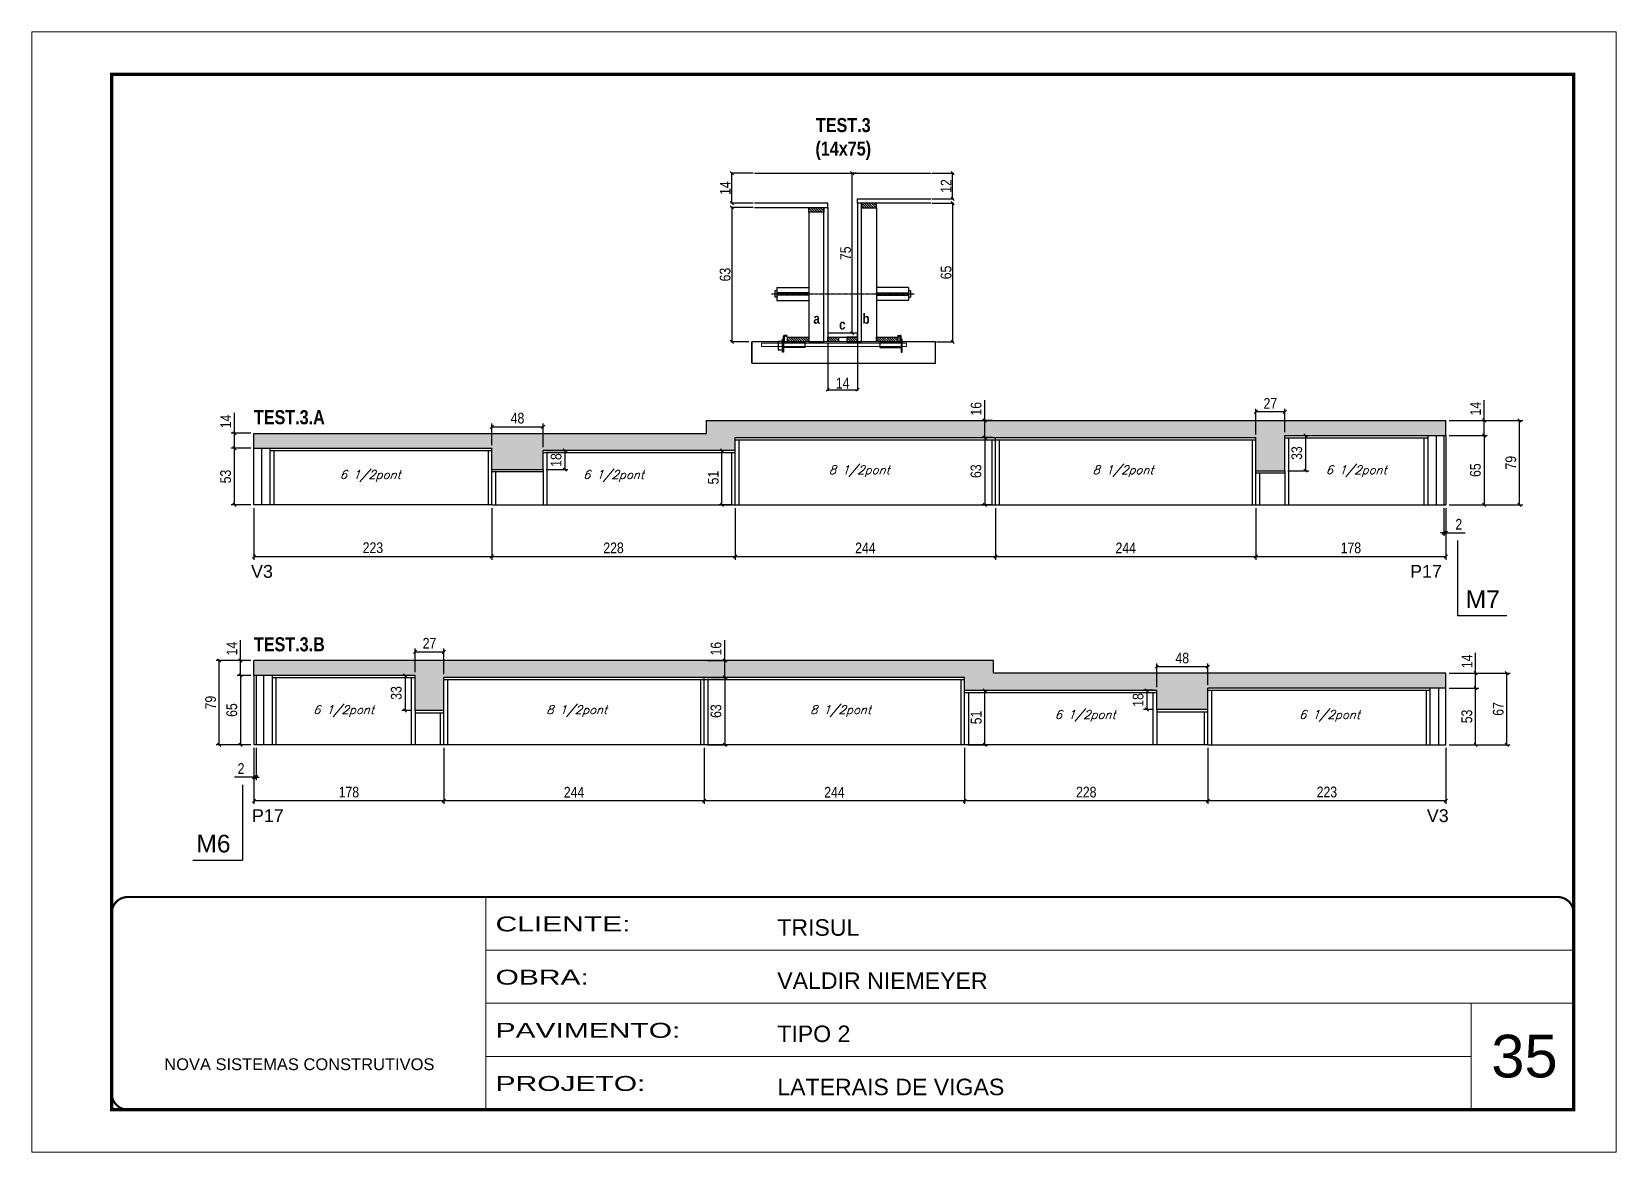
# Model space of a CAD drawing. Extents: x 3330 to 22105, y 1197 to 30204.
# Drawn here: x 6500 to 7985, y 19575 to 20625 of the extents above; entities that cross this region are included whole.
import ezdxf

# ---------------------------------------------------------------- set-up
doc = ezdxf.new("R2010")
doc.units = 0
for name, pattern in [('CONTINUO', [0]), ('DASHED', [0.75, 0.5, -0.25]), ('HIDDEN', [0.375, 0.25, -0.125])]:
    doc.linetypes.add(name, pattern=pattern)
for name, color, linetype in [('5', 5, 'Continuous'), ('barrote', 251, 'Continuous'), ('COTA', 241, 'Continuous'), ('detalhes', 4, 'Continuous'), ('NOMENCLATURA', 7, 'Continuous'), ('Painéis', 200, 'Continuous'), ('presilha', 1, 'Continuous'), ('SARR_2.2x10', 60, 'Continuous'), ('SARR_2.2x7', 40, 'Continuous'), ('SARR_3.5x7', 81, 'Continuous'), ('TENSOR', 3, 'Continuous'), ('texto', 7, 'Continuous')]:
    doc.layers.add(name, color=color, linetype=linetype)
for name, color, linetype, lineweight in [('CARIMBO', 255, 'Continuous', 9), ('CONCRETO', 251, 'Continuous', 25), ('Folhas', 255, 'Continuous', 9), ('SARRAFO DE PRESSAO', 251, 'DASHED', 9), ('SCO-___-LAJ', 2, 'Continuous', 0)]:
    doc.layers.add(name, color=color, linetype=linetype, lineweight=lineweight)
doc.styles.add('ARIAL', font='arial.ttf')
doc.styles.add('COTA TECNICA', font='techl___.ttf', dxfattribs={"height": 10})
doc.styles.add('COTA TECNICA 2X', font='techl___.ttf', dxfattribs={"height": 10})
doc.styles.add('Romans', font='romans.shx')
doc.styles.get("Standard").update_dxf_attribs({"font": 'arial.ttf'})
doc.styles.add('TECNICA', font='techb___.ttf', dxfattribs={"height": 10})
doc.styles.add('Tecnologia', font='')
doc.styles.get('Tecnologia').set_extended_font_data('Forgotten Futurist')
doc.dimstyles.new('PAINEL', dxfattribs={"dimtxt": 10, "dimasz": 3, "dimexe": 3, "dimexo": 3, "dimgap": 3, "dimtad": 1, "dimdec": 1, "dimzin": 12, "dimdsep": 46, "dimtxsty": 'COTA TECNICA', "dimblk1": 'OBLIQUE', "dimblk2": 'OBLIQUE', "dimsah": 1, "dimcen": 0.9, "dimclrd": 4, "dimclre": 4, "dimclrt": 240, "dimadec": 1, "dimazin": 3, "dimtfac": 1, "dimtdec": 1, "dimtmove": 0, "dimatfit": 3, "dimfxl": 1, "dimtolj": 1, "dimtzin": 12, "dimarcsym": 0})
doc.dimstyles.new('SECAO', dxfattribs={"dimscale": 0.333333, "dimtxt": 5, "dimasz": 9, "dimexe": 3, "dimexo": 3, "dimgap": 3, "dimtad": 1, "dimdec": 1, "dimlfac": 0.5, "dimzin": 12, "dimdsep": 46, "dimtxsty": 'COTA TECNICA 2X', "dimblk1": 'OBLIQUE', "dimblk2": 'OBLIQUE', "dimsah": 1, "dimcen": 0.9, "dimclrd": 4, "dimclre": 4, "dimclrt": 240, "dimadec": 1, "dimazin": 3, "dimtfac": 1, "dimtdec": 1, "dimtmove": 0, "dimatfit": 3, "dimfxl": 1, "dimtolj": 1, "dimtzin": 12, "dimarcsym": 0})

msp = doc.modelspace()

# ---------------------------------------------------------------- texts
at = {"layer": '5', "linetype": 'Continuous'}
for s, rotation, p in [('V3', 359.99996, (6705.28, 20112.85)), ('P17', 359.99996, (7791.47, 20112.85)), ('P17', 0.00004, (6706.11, 19883.96)), ('V3', 0.00004, (7807.15, 19883.96))]:
    msp.add_text(s, height=12, rotation=rotation, dxfattribs=at).set_placement(p)
at = {"layer": 'CARIMBO', "style": 'ARIAL'}
msp.add_text('35', height=40, dxfattribs=at).set_placement((7867.59, 19644.67))
at = {"layer": 'detalhes', "style": 'TECNICA'}
for s, p in [('b', (7278.23, 20350.82)), ('a', (7232.25, 20350.83)), ('c', (7256.35, 20345.41))]:
    msp.add_text(s, height=9.6, dxfattribs=at).set_placement(p)
at = {"layer": 'NOMENCLATURA', "style": 'TECNICA'}
for s, p in [('TEST.3.A', (6708, 20256.71)), ('TEST.3.B', (6708, 20043.93))]:
    msp.add_text(s, height=13.2, dxfattribs=at).set_placement(p)
at = {"layer": 'NOMENCLATURA', "linetype": 'Continuous'}
for s, p in [('M7', (7843.59, 20084.43)), ('M6', (6654.05, 19855.54))]:
    msp.add_text(s, height=16.5, dxfattribs=at).set_placement(p)
at = {"layer": 'NOMENCLATURA', "insert": (7260.29, 20543.63), "char_height": 13.2, "attachment_point": 2, "style": 'TECNICA'}
msp.add_mtext_dynamic_manual_height_columns('TEST.3\\P(14x75)', width=300.2766, gutter_width=1, heights=[0], dxfattribs=at)
at = {"layer": 'texto', "color": 2, "char_height": 8, "attachment_point": 5, "style": 'Romans'}
for s, insert in [('{\\Q19;\\C256;6 1/2pont}', (6817, 20208.19)), ('{\\Q19;\\C256;6 1/2pont}', (7045, 20208.19)), ('{\\Q19;\\C256;8 1/2pont}', (7275.25, 20212.69)), ('{\\Q19;\\C256;8 1/2pont}', (7522.5, 20212.69)), ('{\\Q19;\\C256;6 1/2pont}', (7741, 20212.69)), ('{\\Q19;\\C256;6 1/2pont}', (6792, 19987.91)), ('{\\Q19;\\C256;8 1/2pont}', (7010.5, 19987.91)), ('{\\Q19;\\C256;8 1/2pont}', (7257.75, 19987.91)), ('{\\Q19;\\C256;6 1/2pont}', (7487, 19983.41)), ('{\\Q19;\\C256;6 1/2pont}', (7716, 19983.41))]:
    msp.add_mtext(s, dxfattribs=dict(at, insert=insert))

# ---------------------------------------------------------------- blocks, each defined once
blk = doc.blocks.new('9999999999')
at = {"color": 30, "linetype": 'CONTINUO'}
for p, q in [((98564.6, 34230.2), (98564.6, 34429.4)), ((98564.6, 34379.6), (99584, 34379.6)), ((98564.6, 34329.8), (99488, 34329.8)), ((99584, 34329.8), (99488, 34329.8)), ((99488, 34329.8), (99488, 34230.2)), ((98564.6, 34280), (99488, 34280))]:
    blk.add_line(p, q, dxfattribs=at)
at = {"color": 30, "linetype": 'CONTINUO', "const_width": 2}
blk.add_lwpolyline([(99584, 34230.2), (99584, 34414.4, 0.414214), (99569, 34429.4), (98229, 34429.4, 0.414214), (98214, 34414.4), (98214, 34245.2, 0.414214), (98229, 34230.2), (99584, 34230.2)], format="xyb", dxfattribs=at)
at = {"layer": 'Folhas'}
blk.add_lwpolyline([(98139, 34190.2), (99624, 34190.2), (99624, 35240.2), (98139, 35240.2)], close=True, dxfattribs=at)
at = {"layer": 'Folhas', "color": 30, "const_width": 3}
blk.add_lwpolyline([(98214, 34230.2), (99584, 34230.2), (99584, 35200.2), (98214, 35200.2)], close=True, dxfattribs=at)
at = {"color": 7, "linetype": 'Continuous', "ltscale": 5, "style": 'ARIAL'}
for s, height, p in [('TRISUL', 15.48, (98837.7, 34393.1)), ('VALDIR NIEMEYER', 15.483, (98837.7, 34343.3)), ('TIPO 2', 15.48, (98837.7, 34293.5)), ('NOVA SISTEMAS CONSTRUTIVOS', 11.059, (98263.2, 34267.2)), ('LATERAIS DE VIGAS', 15.483, (98837.7, 34243.7))]:
    blk.add_text(s, height=height, dxfattribs=at).set_placement(p)
at = {"layer": 'Folhas', "color": 7, "style": 'Tecnologia', "width": 1.5}
for s, p in [('CLIENTE:', (98573.7, 34397.2)), ('OBRA:', (98573.7, 34347.3)), ('PAVIMENTO:', (98573.7, 34297.5)), ('PROJETO:', (98573.7, 34247.7))]:
    blk.add_text(s, height=14, dxfattribs=at).set_placement(p)
blk = doc.blocks.new('PRESILHA METÁLICA 1')
at = {"layer": 'presilha'}
for p, q in [((0, 13), (6, 13)), ((0, 13), (0, 0)), ((6, 0), (0, 0)), ((6, 15.5), (7.5, 15.5)), ((6, -2.5), (6, 15.5)), ((6, 13), (6, 0)), ((7.5, 10.6), (7.5, 19.9)), ((7.5, 15.5), (7.5, -2.5)), ((37.5, 4.1), (7.5, 4.1)), ((12, 21), (8.6, 21)), ((9, 11.6), (9, 18.9)), ((12, 19.5), (9.6, 19.5)), ((37.5, 11), (9.6, 11)), ((12, 21), (12, 19.5)), ((37.5, 11), (37.5, 4.1)), ((7.5, -2.5), (6, -2.5))]:
    blk.add_line(p, q, dxfattribs=at)
for centre, radius, start, end in [((8.6, 19.9), 1.14, 90, 180), ((9.6, 18.9), 0.57, 90, 180), ((9.6, 11.6), 0.57, 180, 270)]:
    blk.add_arc(centre, radius, start, end, dxfattribs=at)
blk = doc.blocks.new('PRESILHA METÁLICA 2')
at = {"layer": 'presilha'}
for p, q in [((-5.2, 23.5), (-5.2, 22)), ((-5.2, 23.5), (-1.9, 23.5)), ((-0.8, 14.6), (-0.8, 22.4)), ((-30.8, 13.5), (-30.8, 6.6)), ((-30.8, 13.5), (-2.8, 13.5)), ((-30.8, 6.6), (-0.8, 6.6)), ((-5.2, 22), (-2.8, 22)), ((-2.2, 14.1), (-2.2, 21.4)), ((0.8, 18), (-0.8, 18)), ((-0.8, 18), (-0.8, 0)), ((-0.8, 0), (0.8, 0)), ((0.8, 0), (0.8, 18))]:
    blk.add_line(p, q, dxfattribs=at)
for centre, radius, start, end in [((-1.9, 22.4), 1.14, 0, 90), ((-2.8, 21.4), 0.57, 0, 90), ((-2.8, 14.1), 0.57, 270, 0)]:
    blk.add_arc(centre, radius, start, end, dxfattribs=at)
blk = doc.blocks.new('_Oblique')
at = {"color": 0, "linetype": 'ByBlock', "lineweight": -2}
blk.add_line((-0.5, -0.5), (0.5, 0.5), dxfattribs=at)
blk = doc.blocks.new('*D740')
at = {"layer": 'COTA', "color": 4, "lineweight": -2, "transparency": 16777216}
for p, q in [((7343.4, 20463.9), (7363.8, 20463.9)), ((7362.8, 20463.9), (7362.8, 20333.9)), ((7347.5, 20333.9), (7363.8, 20333.9))]:
    blk.add_line(p, q, dxfattribs=at)
at = {"layer": 'Defpoints', "color": 0, "transparency": 16777216}
for p in [(7342.4, 20463.9), (7346.5, 20333.9), (7362.8, 20333.9)]:
    blk.add_point(p, dxfattribs=at)
at = {"layer": 'COTA', "color": 4, "lineweight": -2, "transparency": 16777216, "xscale": 3, "yscale": 3, "zscale": 3}
for p, rotation in [((7362.8, 20463.9), 90), ((7362.8, 20333.9), 270)]:
    blk.add_blockref('_Oblique', p, dxfattribs=dict(at, rotation=rotation))
at = {"layer": 'COTA', "color": 240, "transparency": 16777216, "insert": (7356.7, 20398.9), "char_height": 10, "attachment_point": 5, "rotation": 90, "style": 'COTA TECNICA 2X'}
blk.add_mtext('\\A1;65', dxfattribs=at)
blk = doc.blocks.new('*D741')
at = {"layer": 'COTA', "color": 4, "lineweight": -2, "transparency": 16777216}
for p, q in [((7343.4, 20491.9), (7363.8, 20491.9)), ((7362.8, 20467.9), (7362.8, 20491.9)), ((7343.4, 20467.9), (7363.8, 20467.9))]:
    blk.add_line(p, q, dxfattribs=at)
at = {"layer": 'Defpoints', "color": 0, "transparency": 16777216}
for p in [(7342.4, 20491.9), (7362.8, 20491.9), (7342.4, 20467.9)]:
    blk.add_point(p, dxfattribs=at)
at = {"layer": 'COTA', "color": 4, "lineweight": -2, "transparency": 16777216, "xscale": 3, "yscale": 3, "zscale": 3}
for p, rotation in [((7362.8, 20491.9), 90), ((7362.8, 20467.9), 270)]:
    blk.add_blockref('_Oblique', p, dxfattribs=dict(at, rotation=rotation))
at = {"layer": 'COTA', "color": 240, "transparency": 16777216, "insert": (7356.7, 20479.9), "char_height": 10, "attachment_point": 5, "rotation": 90, "style": 'COTA TECNICA 2X'}
blk.add_mtext('\\A1;12', dxfattribs=at)
blk = doc.blocks.new('*D742')
at = {"layer": 'COTA', "color": 4, "lineweight": -2, "transparency": 16777216}
for p, q in [((7176, 20459.9), (7154.8, 20459.9)), ((7155.8, 20459.9), (7155.8, 20333.9)), ((7171.9, 20333.9), (7154.8, 20333.9))]:
    blk.add_line(p, q, dxfattribs=at)
at = {"layer": 'Defpoints', "color": 0, "transparency": 16777216}
for p in [(7177, 20459.9), (7155.8, 20333.9), (7172.9, 20333.9)]:
    blk.add_point(p, dxfattribs=at)
at = {"layer": 'COTA', "color": 4, "lineweight": -2, "transparency": 16777216, "xscale": 3, "yscale": 3, "zscale": 3}
for p, rotation in [((7155.8, 20459.9), 90), ((7155.8, 20333.9), 270)]:
    blk.add_blockref('_Oblique', p, dxfattribs=dict(at, rotation=rotation))
at = {"layer": 'COTA', "color": 240, "transparency": 16777216, "insert": (7149.6, 20396.9), "char_height": 10, "attachment_point": 5, "rotation": 90, "style": 'COTA TECNICA 2X'}
blk.add_mtext('\\A1;63', dxfattribs=at)
blk = doc.blocks.new('*D743')
at = {"layer": 'COTA', "color": 4, "lineweight": -2, "transparency": 16777216}
for p, q in [((7272.7, 20491.9), (7267.7, 20491.9)), ((7268.7, 20341.9), (7268.7, 20491.9)), ((7272.7, 20341.9), (7267.7, 20341.9))]:
    blk.add_line(p, q, dxfattribs=at)
at = {"layer": 'Defpoints', "color": 0, "transparency": 16777216}
for p in [(7268.7, 20491.9), (7273.7, 20491.9), (7273.7, 20341.9)]:
    blk.add_point(p, dxfattribs=at)
at = {"layer": 'COTA', "color": 4, "lineweight": -2, "transparency": 16777216, "xscale": 3, "yscale": 3, "zscale": 3}
for p, rotation in [((7268.7, 20491.9), 90), ((7268.7, 20341.9), 270)]:
    blk.add_blockref('_Oblique', p, dxfattribs=dict(at, rotation=rotation))
at = {"layer": 'COTA', "color": 240, "transparency": 16777216, "insert": (7262.5, 20416.9), "char_height": 10, "attachment_point": 5, "rotation": 90, "style": 'COTA TECNICA 2X'}
blk.add_mtext('\\A1;75', dxfattribs=at)
blk = doc.blocks.new('*D744')
at = {"layer": 'COTA', "color": 4, "lineweight": -2, "transparency": 16777216}
for p, q in [((7176, 20491.9), (7154.8, 20491.9)), ((7155.8, 20463.9), (7155.8, 20491.9)), ((7176, 20463.9), (7154.8, 20463.9))]:
    blk.add_line(p, q, dxfattribs=at)
at = {"layer": 'Defpoints', "color": 0, "transparency": 16777216}
for p in [(7155.8, 20491.9), (7177, 20491.9), (7177, 20463.9)]:
    blk.add_point(p, dxfattribs=at)
at = {"layer": 'COTA', "color": 4, "lineweight": -2, "transparency": 16777216, "xscale": 3, "yscale": 3, "zscale": 3}
for p, rotation in [((7155.8, 20491.9), 90), ((7155.8, 20463.9), 270)]:
    blk.add_blockref('_Oblique', p, dxfattribs=dict(at, rotation=rotation))
at = {"layer": 'COTA', "color": 240, "transparency": 16777216, "insert": (7149.7, 20477.9), "char_height": 10, "attachment_point": 5, "rotation": 90, "style": 'COTA TECNICA 2X'}
blk.add_mtext('\\A1;14', dxfattribs=at)
blk = doc.blocks.new('*D745')
at = {"layer": 'COTA', "color": 4, "lineweight": -2, "transparency": 16777216}
for p, q in [((7245.7, 20332.9), (7245.7, 20288.1)), ((7273.7, 20332.9), (7273.7, 20288.1)), ((7245.7, 20289.1), (7273.7, 20289.1))]:
    blk.add_line(p, q, dxfattribs=at)
at = {"layer": 'Defpoints', "color": 0, "transparency": 16777216}
for p in [(7245.7, 20333.9), (7273.7, 20333.9), (7273.7, 20289.1)]:
    blk.add_point(p, dxfattribs=at)
at = {"layer": 'COTA', "color": 4, "lineweight": -2, "transparency": 16777216, "xscale": 3, "yscale": 3, "zscale": 3, "rotation": 180}
blk.add_blockref('_Oblique', (7245.7, 20289.1), dxfattribs=at)
at = {"layer": 'COTA', "color": 4, "lineweight": -2, "transparency": 16777216, "xscale": 3, "yscale": 3, "zscale": 3}
blk.add_blockref('_Oblique', (7273.7, 20289.1), dxfattribs=at)
at = {"layer": 'COTA', "color": 240, "transparency": 16777216, "insert": (7259.7, 20295.2), "char_height": 10, "attachment_point": 5, "style": 'COTA TECNICA 2X'}
blk.add_mtext('\\A1;14', dxfattribs=at)
blk = doc.blocks.new('*D746')
at = {"layer": 'COTA', "color": 4, "linetype": 'ByBlock', "lineweight": -2, "transparency": 16777216}
for p, q in [((6708, 20178.2), (6708, 20129.7)), ((6931, 20178.2), (6931, 20129.7)), ((6708, 20132.7), (6931, 20132.7))]:
    blk.add_line(p, q, dxfattribs=at)
at = {"layer": 'Defpoints', "color": 0, "linetype": 'ByBlock', "transparency": 16777216}
for p in [(6708, 20181.2), (6931, 20181.2), (6931, 20132.7)]:
    blk.add_point(p, dxfattribs=at)
at = {"layer": 'COTA', "color": 4, "linetype": 'ByBlock', "lineweight": -2, "transparency": 16777216, "xscale": 3, "yscale": 3, "zscale": 3, "rotation": 180}
blk.add_blockref('_Oblique', (6708, 20132.7), dxfattribs=at)
at = {"layer": 'COTA', "color": 4, "linetype": 'ByBlock', "lineweight": -2, "transparency": 16777216, "xscale": 3, "yscale": 3, "zscale": 3}
blk.add_blockref('_Oblique', (6931, 20132.7), dxfattribs=at)
at = {"layer": 'COTA', "color": 240, "linetype": 'ByBlock', "transparency": 16777216, "insert": (6819.5, 20141), "char_height": 10, "attachment_point": 5, "style": 'COTA TECNICA'}
blk.add_mtext('\\A1;223', dxfattribs=at)
blk = doc.blocks.new('*D747')
at = {"layer": 'COTA', "color": 4, "linetype": 'ByBlock', "lineweight": -2, "transparency": 16777216}
for p, q in [((6705, 20234.2), (6686.7, 20234.2)), ((6689.7, 20181.2), (6689.7, 20234.2)), ((6705, 20181.2), (6686.7, 20181.2))]:
    blk.add_line(p, q, dxfattribs=at)
at = {"layer": 'Defpoints', "color": 0, "linetype": 'ByBlock', "transparency": 16777216}
for p in [(6689.7, 20234.2), (6708, 20234.2), (6708, 20181.2)]:
    blk.add_point(p, dxfattribs=at)
at = {"layer": 'COTA', "color": 4, "linetype": 'ByBlock', "lineweight": -2, "transparency": 16777216, "xscale": 3, "yscale": 3, "zscale": 3}
for p, rotation in [((6689.7, 20234.2), 90), ((6689.7, 20181.2), 270)]:
    blk.add_blockref('_Oblique', p, dxfattribs=dict(at, rotation=rotation))
at = {"layer": 'COTA', "color": 240, "linetype": 'ByBlock', "transparency": 16777216, "insert": (6681.5, 20207.7), "char_height": 10, "attachment_point": 5, "rotation": 90, "style": 'COTA TECNICA'}
blk.add_mtext('\\A1;53', dxfattribs=at)
blk = doc.blocks.new('*D748')
at = {"layer": 'COTA', "color": 4, "linetype": 'ByBlock', "lineweight": -2, "transparency": 16777216}
for p, q in [((7159, 20178.2), (7159, 20129.7)), ((7403, 20178.2), (7403, 20129.7)), ((7159, 20132.7), (7403, 20132.7))]:
    blk.add_line(p, q, dxfattribs=at)
at = {"layer": 'Defpoints', "color": 0, "linetype": 'ByBlock', "transparency": 16777216}
for p in [(7159, 20181.2), (7403, 20181.2), (7403, 20132.7)]:
    blk.add_point(p, dxfattribs=at)
at = {"layer": 'COTA', "color": 4, "linetype": 'ByBlock', "lineweight": -2, "transparency": 16777216, "xscale": 3, "yscale": 3, "zscale": 3, "rotation": 180}
blk.add_blockref('_Oblique', (7159, 20132.7), dxfattribs=at)
at = {"layer": 'COTA', "color": 4, "linetype": 'ByBlock', "lineweight": -2, "transparency": 16777216, "xscale": 3, "yscale": 3, "zscale": 3}
blk.add_blockref('_Oblique', (7403, 20132.7), dxfattribs=at)
at = {"layer": 'COTA', "color": 240, "linetype": 'ByBlock', "transparency": 16777216, "insert": (7281, 20140.8), "char_height": 10, "attachment_point": 5, "style": 'COTA TECNICA'}
blk.add_mtext('\\A1;244', dxfattribs=at)
blk = doc.blocks.new('*D749')
at = {"layer": 'COTA', "color": 4, "linetype": 'ByBlock', "lineweight": -2, "transparency": 16777216}
for p, q in [((6931, 20178.2), (6931, 20129.7)), ((7159, 20178.2), (7159, 20129.7)), ((6931, 20132.7), (7159, 20132.7))]:
    blk.add_line(p, q, dxfattribs=at)
at = {"layer": 'Defpoints', "color": 0, "linetype": 'ByBlock', "transparency": 16777216}
for p in [(6931, 20181.2), (7159, 20181.2), (7159, 20132.7)]:
    blk.add_point(p, dxfattribs=at)
at = {"layer": 'COTA', "color": 4, "linetype": 'ByBlock', "lineweight": -2, "transparency": 16777216, "xscale": 3, "yscale": 3, "zscale": 3, "rotation": 180}
blk.add_blockref('_Oblique', (6931, 20132.7), dxfattribs=at)
at = {"layer": 'COTA', "color": 4, "linetype": 'ByBlock', "lineweight": -2, "transparency": 16777216, "xscale": 3, "yscale": 3, "zscale": 3}
blk.add_blockref('_Oblique', (7159, 20132.7), dxfattribs=at)
at = {"layer": 'COTA', "color": 240, "linetype": 'ByBlock', "transparency": 16777216, "insert": (7045, 20140.8), "char_height": 10, "attachment_point": 5, "style": 'COTA TECNICA'}
blk.add_mtext('\\A1;228', dxfattribs=at)
blk = doc.blocks.new('*D750')
at = {"layer": 'COTA', "color": 4, "linetype": 'ByBlock', "lineweight": -2, "transparency": 16777216}
for p, q in [((7403, 20178.2), (7403, 20129.7)), ((7647, 20178.2), (7647, 20129.7)), ((7403, 20132.7), (7647, 20132.7))]:
    blk.add_line(p, q, dxfattribs=at)
at = {"layer": 'Defpoints', "color": 0, "linetype": 'ByBlock', "transparency": 16777216}
for p in [(7403, 20181.2), (7647, 20181.2), (7647, 20132.7)]:
    blk.add_point(p, dxfattribs=at)
at = {"layer": 'COTA', "color": 4, "linetype": 'ByBlock', "lineweight": -2, "transparency": 16777216, "xscale": 3, "yscale": 3, "zscale": 3, "rotation": 180}
blk.add_blockref('_Oblique', (7403, 20132.7), dxfattribs=at)
at = {"layer": 'COTA', "color": 4, "linetype": 'ByBlock', "lineweight": -2, "transparency": 16777216, "xscale": 3, "yscale": 3, "zscale": 3}
blk.add_blockref('_Oblique', (7647, 20132.7), dxfattribs=at)
at = {"layer": 'COTA', "color": 240, "linetype": 'ByBlock', "transparency": 16777216, "insert": (7525, 20140.8), "char_height": 10, "attachment_point": 5, "style": 'COTA TECNICA'}
blk.add_mtext('\\A1;244', dxfattribs=at)
blk = doc.blocks.new('*D751')
at = {"layer": 'COTA', "color": 4, "linetype": 'ByBlock', "lineweight": -2, "transparency": 16777216}
for p, q in [((7647, 20178.2), (7647, 20129.7)), ((7825, 20178.2), (7825, 20129.7)), ((7647, 20132.7), (7825, 20132.7))]:
    blk.add_line(p, q, dxfattribs=at)
at = {"layer": 'Defpoints', "color": 0, "linetype": 'ByBlock', "transparency": 16777216}
for p in [(7647, 20181.2), (7825, 20181.2), (7825, 20132.7)]:
    blk.add_point(p, dxfattribs=at)
at = {"layer": 'COTA', "color": 4, "linetype": 'ByBlock', "lineweight": -2, "transparency": 16777216, "xscale": 3, "yscale": 3, "zscale": 3, "rotation": 180}
blk.add_blockref('_Oblique', (7647, 20132.7), dxfattribs=at)
at = {"layer": 'COTA', "color": 4, "linetype": 'ByBlock', "lineweight": -2, "transparency": 16777216, "xscale": 3, "yscale": 3, "zscale": 3}
blk.add_blockref('_Oblique', (7825, 20132.7), dxfattribs=at)
at = {"layer": 'COTA', "color": 240, "linetype": 'ByBlock', "transparency": 16777216, "insert": (7736, 20140.8), "char_height": 10, "attachment_point": 5, "style": 'COTA TECNICA'}
blk.add_mtext('\\A1;178', dxfattribs=at)
blk = doc.blocks.new('*D752')
at = {"layer": 'COTA', "color": 4, "linetype": 'ByBlock', "lineweight": -2, "transparency": 16777216}
for p, q in [((7823, 20178.2), (7823, 20152)), ((7825, 20178.2), (7825, 20152)), ((7823, 20155), (7820, 20155)), ((7823, 20155), (7825, 20155)), ((7825, 20155), (7843.1, 20155))]:
    blk.add_line(p, q, dxfattribs=at)
at = {"layer": 'Defpoints', "color": 0, "linetype": 'ByBlock', "transparency": 16777216}
for p in [(7823, 20181.2), (7825, 20181.2), (7825, 20155)]:
    blk.add_point(p, dxfattribs=at)
at = {"layer": 'COTA', "color": 4, "linetype": 'ByBlock', "lineweight": -2, "transparency": 16777216, "xscale": 3, "yscale": 3, "zscale": 3}
blk.add_blockref('_Oblique', (7823, 20155), dxfattribs=at)
at = {"layer": 'COTA', "color": 4, "linetype": 'ByBlock', "lineweight": -2, "transparency": 16777216, "xscale": 3, "yscale": 3, "zscale": 3, "rotation": 180}
blk.add_blockref('_Oblique', (7825, 20155), dxfattribs=at)
at = {"layer": 'COTA', "color": 240, "linetype": 'ByBlock', "transparency": 16777216, "insert": (7837.1, 20163), "char_height": 10, "attachment_point": 5, "style": 'COTA TECNICA'}
blk.add_mtext('\\A1;2', dxfattribs=at)
blk = doc.blocks.new('*D753')
at = {"layer": 'COTA', "color": 4, "linetype": 'ByBlock', "lineweight": -2, "transparency": 16777216}
for p, q in [((7828, 20246.2), (7863.8, 20246.2)), ((7860.8, 20246.2), (7860.8, 20181.2)), ((7828, 20181.2), (7863.8, 20181.2))]:
    blk.add_line(p, q, dxfattribs=at)
at = {"layer": 'Defpoints', "color": 0, "linetype": 'ByBlock', "transparency": 16777216}
for p in [(7825, 20246.2), (7825, 20181.2), (7860.8, 20181.2)]:
    blk.add_point(p, dxfattribs=at)
at = {"layer": 'COTA', "color": 4, "linetype": 'ByBlock', "lineweight": -2, "transparency": 16777216, "xscale": 3, "yscale": 3, "zscale": 3}
for p, rotation in [((7860.8, 20246.2), 90), ((7860.8, 20181.2), 270)]:
    blk.add_blockref('_Oblique', p, dxfattribs=dict(at, rotation=rotation))
at = {"layer": 'COTA', "color": 240, "linetype": 'ByBlock', "transparency": 16777216, "insert": (7852.7, 20213.7), "char_height": 10, "attachment_point": 5, "rotation": 90, "style": 'COTA TECNICA'}
blk.add_mtext('\\A1;65', dxfattribs=at)
blk = doc.blocks.new('*D754')
at = {"layer": 'COTA', "color": 4, "linetype": 'ByBlock', "lineweight": -2, "transparency": 16777216}
for p, q in [((7860.8, 20260.2), (7860.8, 20279.3)), ((7828, 20260.2), (7863.8, 20260.2)), ((7860.8, 20246.2), (7860.8, 20260.2)), ((7828, 20246.2), (7863.8, 20246.2))]:
    blk.add_line(p, q, dxfattribs=at)
at = {"layer": 'Defpoints', "color": 0, "linetype": 'ByBlock', "transparency": 16777216}
for p in [(7825, 20260.2), (7860.8, 20260.2), (7825, 20246.2)]:
    blk.add_point(p, dxfattribs=at)
at = {"layer": 'COTA', "color": 4, "linetype": 'ByBlock', "lineweight": -2, "transparency": 16777216, "xscale": 3, "yscale": 3, "zscale": 3}
for p, rotation in [((7860.8, 20260.2), 90), ((7860.8, 20246.2), 270)]:
    blk.add_blockref('_Oblique', p, dxfattribs=dict(at, rotation=rotation))
at = {"layer": 'COTA', "color": 240, "linetype": 'ByBlock', "transparency": 16777216, "insert": (7852.8, 20271.3), "char_height": 10, "attachment_point": 5, "rotation": 90, "style": 'COTA TECNICA'}
blk.add_mtext('\\A1;14', dxfattribs=at)
blk = doc.blocks.new('*D755')
at = {"layer": 'COTA', "color": 4, "linetype": 'ByBlock', "lineweight": -2, "transparency": 16777216}
for p, q in [((7828, 20260.2), (7897, 20260.2)), ((7894, 20181.2), (7894, 20260.2)), ((7828, 20181.2), (7897, 20181.2))]:
    blk.add_line(p, q, dxfattribs=at)
at = {"layer": 'Defpoints', "color": 0, "linetype": 'ByBlock', "transparency": 16777216}
for p in [(7825, 20260.2), (7894, 20260.2), (7825, 20181.2)]:
    blk.add_point(p, dxfattribs=at)
at = {"layer": 'COTA', "color": 4, "linetype": 'ByBlock', "lineweight": -2, "transparency": 16777216, "xscale": 3, "yscale": 3, "zscale": 3}
for p, rotation in [((7894, 20260.2), 90), ((7894, 20181.2), 270)]:
    blk.add_blockref('_Oblique', p, dxfattribs=dict(at, rotation=rotation))
at = {"layer": 'COTA', "color": 240, "linetype": 'ByBlock', "transparency": 16777216, "insert": (7885.9, 20220.7), "char_height": 10, "attachment_point": 5, "rotation": 90, "style": 'COTA TECNICA'}
blk.add_mtext('\\A1;79', dxfattribs=at)
blk = doc.blocks.new('*D756')
at = {"layer": 'COTA', "color": 4, "linetype": 'ByBlock', "lineweight": -2, "transparency": 16777216}
for p, q in [((6931, 20237.2), (6931, 20257.3)), ((6979, 20235.2), (6979, 20257.3)), ((6931, 20254.3), (6979, 20254.3))]:
    blk.add_line(p, q, dxfattribs=at)
at = {"layer": 'Defpoints', "color": 0, "linetype": 'ByBlock', "transparency": 16777216}
for p in [(6979, 20254.3), (6931, 20234.2), (6979, 20232.2)]:
    blk.add_point(p, dxfattribs=at)
at = {"layer": 'COTA', "color": 4, "linetype": 'ByBlock', "lineweight": -2, "transparency": 16777216, "xscale": 3, "yscale": 3, "zscale": 3, "rotation": 180}
blk.add_blockref('_Oblique', (6931, 20254.3), dxfattribs=at)
at = {"layer": 'COTA', "color": 4, "linetype": 'ByBlock', "lineweight": -2, "transparency": 16777216, "xscale": 3, "yscale": 3, "zscale": 3}
blk.add_blockref('_Oblique', (6979, 20254.3), dxfattribs=at)
at = {"layer": 'COTA', "color": 240, "linetype": 'ByBlock', "transparency": 16777216, "insert": (6955, 20262.4), "char_height": 10, "attachment_point": 5, "style": 'COTA TECNICA'}
blk.add_mtext('\\A1;48', dxfattribs=at)
blk = doc.blocks.new('*D757')
at = {"layer": 'COTA', "color": 4, "linetype": 'ByBlock', "lineweight": -2, "transparency": 16777216}
for p, q in [((6982, 20232.2), (7002.3, 20232.2)), ((6999.3, 20232.2), (6999.3, 20214.2)), ((6982, 20214.2), (7002.3, 20214.2))]:
    blk.add_line(p, q, dxfattribs=at)
at = {"layer": 'Defpoints', "color": 0, "linetype": 'ByBlock', "transparency": 16777216}
for p in [(6979, 20232.2), (6979, 20214.2), (6999.3, 20214.2)]:
    blk.add_point(p, dxfattribs=at)
at = {"layer": 'COTA', "color": 4, "linetype": 'ByBlock', "lineweight": -2, "transparency": 16777216, "xscale": 3, "yscale": 3, "zscale": 3}
for p, rotation in [((6999.3, 20232.2), 90), ((6999.3, 20214.2), 270)]:
    blk.add_blockref('_Oblique', p, dxfattribs=dict(at, rotation=rotation))
at = {"layer": 'COTA', "color": 240, "linetype": 'ByBlock', "transparency": 16777216, "insert": (6991.2, 20223.2), "char_height": 10, "attachment_point": 5, "rotation": 90, "style": 'COTA TECNICA'}
blk.add_mtext('\\A1;18', dxfattribs=at)
blk = doc.blocks.new('*D758')
at = {"layer": 'COTA', "color": 4, "linetype": 'ByBlock', "lineweight": -2, "transparency": 16777216}
for p, q in [((7677, 20246.2), (7696.5, 20246.2)), ((7693.5, 20246.2), (7693.5, 20213.2)), ((7677, 20213.2), (7696.5, 20213.2))]:
    blk.add_line(p, q, dxfattribs=at)
at = {"layer": 'Defpoints', "color": 0, "linetype": 'ByBlock', "transparency": 16777216}
for p in [(7674, 20246.2), (7674, 20213.2), (7693.5, 20213.2)]:
    blk.add_point(p, dxfattribs=at)
at = {"layer": 'COTA', "color": 4, "linetype": 'ByBlock', "lineweight": -2, "transparency": 16777216, "xscale": 3, "yscale": 3, "zscale": 3}
for p, rotation in [((7693.5, 20246.2), 90), ((7693.5, 20213.2), 270)]:
    blk.add_blockref('_Oblique', p, dxfattribs=dict(at, rotation=rotation))
at = {"layer": 'COTA', "color": 240, "linetype": 'ByBlock', "transparency": 16777216, "insert": (7685.3, 20229.7), "char_height": 10, "attachment_point": 5, "rotation": 90, "style": 'COTA TECNICA'}
blk.add_mtext('\\A1;33', dxfattribs=at)
blk = doc.blocks.new('*D815')
at = {"layer": 'COTA', "color": 4, "linetype": 'ByBlock', "lineweight": -2, "transparency": 16777216}
for p, q in [((7647, 20247.2), (7647, 20271.3)), ((7674, 20249.2), (7674, 20271.3)), ((7674, 20268.3), (7647, 20268.3))]:
    blk.add_line(p, q, dxfattribs=at)
at = {"layer": 'Defpoints', "color": 0, "linetype": 'ByBlock', "transparency": 16777216}
for p in [(7647, 20268.3), (7647, 20244.2), (7674, 20246.2)]:
    blk.add_point(p, dxfattribs=at)
at = {"layer": 'COTA', "color": 4, "linetype": 'ByBlock', "lineweight": -2, "transparency": 16777216, "xscale": 3, "yscale": 3, "zscale": 3, "rotation": 180}
blk.add_blockref('_Oblique', (7647, 20268.3), dxfattribs=at)
at = {"layer": 'COTA', "color": 4, "linetype": 'ByBlock', "lineweight": -2, "transparency": 16777216, "xscale": 3, "yscale": 3, "zscale": 3}
blk.add_blockref('_Oblique', (7674, 20268.3), dxfattribs=at)
at = {"layer": 'COTA', "color": 240, "linetype": 'ByBlock', "transparency": 16777216, "insert": (7660.5, 20276.3), "char_height": 10, "attachment_point": 5, "style": 'COTA TECNICA'}
blk.add_mtext('\\A1;27', dxfattribs=at)
blk = doc.blocks.new('*D816')
at = {"layer": 'COTA', "color": 4, "linetype": 'ByBlock', "lineweight": -2, "transparency": 16777216}
for p, q in [((7400, 20244.2), (7389.9, 20244.2)), ((7392.9, 20244.2), (7392.9, 20181.2)), ((7400, 20181.2), (7389.9, 20181.2))]:
    blk.add_line(p, q, dxfattribs=at)
at = {"layer": 'Defpoints', "color": 0, "linetype": 'ByBlock', "transparency": 16777216}
for p in [(7403, 20244.2), (7392.9, 20181.2), (7403, 20181.2)]:
    blk.add_point(p, dxfattribs=at)
at = {"layer": 'COTA', "color": 4, "linetype": 'ByBlock', "lineweight": -2, "transparency": 16777216, "xscale": 3, "yscale": 3, "zscale": 3}
for p, rotation in [((7392.9, 20244.2), 90), ((7392.9, 20181.2), 270)]:
    blk.add_blockref('_Oblique', p, dxfattribs=dict(at, rotation=rotation))
at = {"layer": 'COTA', "color": 240, "linetype": 'ByBlock', "transparency": 16777216, "insert": (7384.7, 20212.7), "char_height": 10, "attachment_point": 5, "rotation": 90, "style": 'COTA TECNICA'}
blk.add_mtext('\\A1;63', dxfattribs=at)
blk = doc.blocks.new('*D817')
at = {"layer": 'COTA', "color": 4, "linetype": 'ByBlock', "lineweight": -2, "transparency": 16777216}
for p, q in [((7392.9, 20260.2), (7392.9, 20279.2)), ((7400, 20260.2), (7389.9, 20260.2)), ((7392.9, 20244.2), (7392.9, 20260.2)), ((7400, 20244.2), (7389.9, 20244.2))]:
    blk.add_line(p, q, dxfattribs=at)
at = {"layer": 'Defpoints', "color": 0, "linetype": 'ByBlock', "transparency": 16777216}
for p in [(7392.9, 20260.2), (7403, 20260.2), (7403, 20244.2)]:
    blk.add_point(p, dxfattribs=at)
at = {"layer": 'COTA', "color": 4, "linetype": 'ByBlock', "lineweight": -2, "transparency": 16777216, "xscale": 3, "yscale": 3, "zscale": 3}
for p, rotation in [((7392.9, 20260.2), 90), ((7392.9, 20244.2), 270)]:
    blk.add_blockref('_Oblique', p, dxfattribs=dict(at, rotation=rotation))
at = {"layer": 'COTA', "color": 240, "linetype": 'ByBlock', "transparency": 16777216, "insert": (7384.8, 20271.2), "char_height": 10, "attachment_point": 5, "rotation": 90, "style": 'COTA TECNICA'}
blk.add_mtext('\\A1;16', dxfattribs=at)
blk = doc.blocks.new('*D818')
at = {"layer": 'COTA', "color": 4, "linetype": 'ByBlock', "lineweight": -2, "transparency": 16777216}
for p, q in [((6689.7, 20248.2), (6689.7, 20267.3)), ((6705, 20248.2), (6686.7, 20248.2)), ((6689.7, 20234.2), (6689.7, 20248.2)), ((6705, 20234.2), (6686.7, 20234.2))]:
    blk.add_line(p, q, dxfattribs=at)
at = {"layer": 'Defpoints', "color": 0, "linetype": 'ByBlock', "transparency": 16777216}
for p in [(6689.7, 20248.2), (6708, 20248.2), (6708, 20234.2)]:
    blk.add_point(p, dxfattribs=at)
at = {"layer": 'COTA', "color": 4, "linetype": 'ByBlock', "lineweight": -2, "transparency": 16777216, "xscale": 3, "yscale": 3, "zscale": 3}
for p, rotation in [((6689.7, 20248.2), 90), ((6689.7, 20234.2), 270)]:
    blk.add_blockref('_Oblique', p, dxfattribs=dict(at, rotation=rotation))
at = {"layer": 'COTA', "color": 240, "linetype": 'ByBlock', "transparency": 16777216, "insert": (6681.6, 20259.3), "char_height": 10, "attachment_point": 5, "rotation": 90, "style": 'COTA TECNICA'}
blk.add_mtext('\\A1;14', dxfattribs=at)
blk = doc.blocks.new('*D819')
at = {"layer": 'COTA', "color": 4, "linetype": 'ByBlock', "lineweight": -2, "transparency": 16777216}
for p, q in [((7602, 19953.4), (7602, 19900.9)), ((7825, 19953.4), (7825, 19900.9)), ((7825, 19903.9), (7602, 19903.9))]:
    blk.add_line(p, q, dxfattribs=at)
at = {"layer": 'Defpoints', "color": 0, "linetype": 'ByBlock', "transparency": 16777216}
for p in [(7602, 19956.4), (7825, 19956.4), (7602, 19903.9)]:
    blk.add_point(p, dxfattribs=at)
at = {"layer": 'COTA', "color": 4, "linetype": 'ByBlock', "lineweight": -2, "transparency": 16777216, "xscale": 3, "yscale": 3, "zscale": 3, "rotation": 180}
blk.add_blockref('_Oblique', (7602, 19903.9), dxfattribs=at)
at = {"layer": 'COTA', "color": 4, "linetype": 'ByBlock', "lineweight": -2, "transparency": 16777216, "xscale": 3, "yscale": 3, "zscale": 3}
blk.add_blockref('_Oblique', (7825, 19903.9), dxfattribs=at)
at = {"layer": 'COTA', "color": 240, "linetype": 'ByBlock', "transparency": 16777216, "insert": (7713.5, 19912.1), "char_height": 10, "attachment_point": 5, "style": 'COTA TECNICA'}
blk.add_mtext('\\A1;223', dxfattribs=at)
blk = doc.blocks.new('*D820')
at = {"layer": 'COTA', "color": 4, "linetype": 'ByBlock', "lineweight": -2, "transparency": 16777216}
for p, q in [((7828, 20009.4), (7855.9, 20009.4)), ((7852.9, 19956.4), (7852.9, 20009.4)), ((7828, 19956.4), (7855.9, 19956.4))]:
    blk.add_line(p, q, dxfattribs=at)
at = {"layer": 'Defpoints', "color": 0, "linetype": 'ByBlock', "transparency": 16777216}
for p in [(7825, 20009.4), (7852.9, 20009.4), (7825, 19956.4)]:
    blk.add_point(p, dxfattribs=at)
at = {"layer": 'COTA', "color": 4, "linetype": 'ByBlock', "lineweight": -2, "transparency": 16777216, "xscale": 3, "yscale": 3, "zscale": 3}
for p, rotation in [((7852.9, 20009.4), 90), ((7852.9, 19956.4), 270)]:
    blk.add_blockref('_Oblique', p, dxfattribs=dict(at, rotation=rotation))
at = {"layer": 'COTA', "color": 240, "linetype": 'ByBlock', "transparency": 16777216, "insert": (7844.7, 19982.9), "char_height": 10, "attachment_point": 5, "rotation": 90, "style": 'COTA TECNICA'}
blk.add_mtext('\\A1;53', dxfattribs=at)
blk = doc.blocks.new('*D821')
at = {"layer": 'COTA', "color": 4, "linetype": 'ByBlock', "lineweight": -2, "transparency": 16777216}
for p, q in [((7130, 19953.4), (7130, 19900.9)), ((7374, 19953.4), (7374, 19900.9)), ((7374, 19903.9), (7130, 19903.9))]:
    blk.add_line(p, q, dxfattribs=at)
at = {"layer": 'Defpoints', "color": 0, "linetype": 'ByBlock', "transparency": 16777216}
for p in [(7130, 19956.4), (7374, 19956.4), (7130, 19903.9)]:
    blk.add_point(p, dxfattribs=at)
at = {"layer": 'COTA', "color": 4, "linetype": 'ByBlock', "lineweight": -2, "transparency": 16777216, "xscale": 3, "yscale": 3, "zscale": 3, "rotation": 180}
blk.add_blockref('_Oblique', (7130, 19903.9), dxfattribs=at)
at = {"layer": 'COTA', "color": 4, "linetype": 'ByBlock', "lineweight": -2, "transparency": 16777216, "xscale": 3, "yscale": 3, "zscale": 3}
blk.add_blockref('_Oblique', (7374, 19903.9), dxfattribs=at)
at = {"layer": 'COTA', "color": 240, "linetype": 'ByBlock', "transparency": 16777216, "insert": (7252, 19911.9), "char_height": 10, "attachment_point": 5, "style": 'COTA TECNICA'}
blk.add_mtext('\\A1;244', dxfattribs=at)
blk = doc.blocks.new('*D822')
at = {"layer": 'COTA', "color": 4, "linetype": 'ByBlock', "lineweight": -2, "transparency": 16777216}
for p, q in [((7374, 19953.4), (7374, 19900.9)), ((7602, 19953.4), (7602, 19900.9)), ((7602, 19903.9), (7374, 19903.9))]:
    blk.add_line(p, q, dxfattribs=at)
at = {"layer": 'Defpoints', "color": 0, "linetype": 'ByBlock', "transparency": 16777216}
for p in [(7374, 19956.4), (7602, 19956.4), (7374, 19903.9)]:
    blk.add_point(p, dxfattribs=at)
at = {"layer": 'COTA', "color": 4, "linetype": 'ByBlock', "lineweight": -2, "transparency": 16777216, "xscale": 3, "yscale": 3, "zscale": 3, "rotation": 180}
blk.add_blockref('_Oblique', (7374, 19903.9), dxfattribs=at)
at = {"layer": 'COTA', "color": 4, "linetype": 'ByBlock', "lineweight": -2, "transparency": 16777216, "xscale": 3, "yscale": 3, "zscale": 3}
blk.add_blockref('_Oblique', (7602, 19903.9), dxfattribs=at)
at = {"layer": 'COTA', "color": 240, "linetype": 'ByBlock', "transparency": 16777216, "insert": (7488, 19912), "char_height": 10, "attachment_point": 5, "style": 'COTA TECNICA'}
blk.add_mtext('\\A1;228', dxfattribs=at)
blk = doc.blocks.new('*D823')
at = {"layer": 'COTA', "color": 4, "linetype": 'ByBlock', "lineweight": -2, "transparency": 16777216}
for p, q in [((6886, 19953.4), (6886, 19900.9)), ((7130, 19953.4), (7130, 19900.9)), ((7130, 19903.9), (6886, 19903.9))]:
    blk.add_line(p, q, dxfattribs=at)
at = {"layer": 'Defpoints', "color": 0, "linetype": 'ByBlock', "transparency": 16777216}
for p in [(6886, 19956.4), (7130, 19956.4), (6886, 19903.9)]:
    blk.add_point(p, dxfattribs=at)
at = {"layer": 'COTA', "color": 4, "linetype": 'ByBlock', "lineweight": -2, "transparency": 16777216, "xscale": 3, "yscale": 3, "zscale": 3, "rotation": 180}
blk.add_blockref('_Oblique', (6886, 19903.9), dxfattribs=at)
at = {"layer": 'COTA', "color": 4, "linetype": 'ByBlock', "lineweight": -2, "transparency": 16777216, "xscale": 3, "yscale": 3, "zscale": 3}
blk.add_blockref('_Oblique', (7130, 19903.9), dxfattribs=at)
at = {"layer": 'COTA', "color": 240, "linetype": 'ByBlock', "transparency": 16777216, "insert": (7008, 19911.9), "char_height": 10, "attachment_point": 5, "style": 'COTA TECNICA'}
blk.add_mtext('\\A1;244', dxfattribs=at)
blk = doc.blocks.new('*D824')
at = {"layer": 'COTA', "color": 4, "linetype": 'ByBlock', "lineweight": -2, "transparency": 16777216}
for p, q in [((6708, 19953.4), (6708, 19900.9)), ((6886, 19953.4), (6886, 19900.9)), ((6886, 19903.9), (6708, 19903.9))]:
    blk.add_line(p, q, dxfattribs=at)
at = {"layer": 'Defpoints', "color": 0, "linetype": 'ByBlock', "transparency": 16777216}
for p in [(6708, 19956.4), (6886, 19956.4), (6708, 19903.9)]:
    blk.add_point(p, dxfattribs=at)
at = {"layer": 'COTA', "color": 4, "linetype": 'ByBlock', "lineweight": -2, "transparency": 16777216, "xscale": 3, "yscale": 3, "zscale": 3, "rotation": 180}
blk.add_blockref('_Oblique', (6708, 19903.9), dxfattribs=at)
at = {"layer": 'COTA', "color": 4, "linetype": 'ByBlock', "lineweight": -2, "transparency": 16777216, "xscale": 3, "yscale": 3, "zscale": 3}
blk.add_blockref('_Oblique', (6886, 19903.9), dxfattribs=at)
at = {"layer": 'COTA', "color": 240, "linetype": 'ByBlock', "transparency": 16777216, "insert": (6797, 19912), "char_height": 10, "attachment_point": 5, "style": 'COTA TECNICA'}
blk.add_mtext('\\A1;178', dxfattribs=at)
blk = doc.blocks.new('*D825')
at = {"layer": 'COTA', "color": 4, "linetype": 'ByBlock', "lineweight": -2, "transparency": 16777216}
for p, q in [((6708, 19953.4), (6708, 19923.1)), ((6710, 19953.4), (6710, 19923.1)), ((6708, 19926.1), (6689.9, 19926.1)), ((6710, 19926.1), (6708, 19926.1)), ((6710, 19926.1), (6713, 19926.1))]:
    blk.add_line(p, q, dxfattribs=at)
at = {"layer": 'Defpoints', "color": 0, "linetype": 'ByBlock', "transparency": 16777216}
for p in [(6708, 19956.4), (6710, 19956.4), (6708, 19926.1)]:
    blk.add_point(p, dxfattribs=at)
at = {"layer": 'COTA', "color": 4, "linetype": 'ByBlock', "lineweight": -2, "transparency": 16777216, "xscale": 3, "yscale": 3, "zscale": 3}
blk.add_blockref('_Oblique', (6708, 19926.1), dxfattribs=at)
at = {"layer": 'COTA', "color": 4, "linetype": 'ByBlock', "lineweight": -2, "transparency": 16777216, "xscale": 3, "yscale": 3, "zscale": 3, "rotation": 180}
blk.add_blockref('_Oblique', (6710, 19926.1), dxfattribs=at)
at = {"layer": 'COTA', "color": 240, "linetype": 'ByBlock', "transparency": 16777216, "insert": (6695.9, 19934.1), "char_height": 10, "attachment_point": 5, "style": 'COTA TECNICA'}
blk.add_mtext('\\A1;2', dxfattribs=at)
blk = doc.blocks.new('*D826')
at = {"layer": 'COTA', "color": 4, "linetype": 'ByBlock', "lineweight": -2, "transparency": 16777216}
for p, q in [((6705, 20021.4), (6692.4, 20021.4)), ((6695.4, 20021.4), (6695.4, 19956.4)), ((6705, 19956.4), (6692.4, 19956.4))]:
    blk.add_line(p, q, dxfattribs=at)
at = {"layer": 'Defpoints', "color": 0, "linetype": 'ByBlock', "transparency": 16777216}
for p in [(6708, 20021.4), (6695.4, 19956.4), (6708, 19956.4)]:
    blk.add_point(p, dxfattribs=at)
at = {"layer": 'COTA', "color": 4, "linetype": 'ByBlock', "lineweight": -2, "transparency": 16777216, "xscale": 3, "yscale": 3, "zscale": 3}
for p, rotation in [((6695.4, 20021.4), 90), ((6695.4, 19956.4), 270)]:
    blk.add_blockref('_Oblique', p, dxfattribs=dict(at, rotation=rotation))
at = {"layer": 'COTA', "color": 240, "linetype": 'ByBlock', "transparency": 16777216, "insert": (6687.3, 19988.9), "char_height": 10, "attachment_point": 5, "rotation": 90, "style": 'COTA TECNICA'}
blk.add_mtext('\\A1;65', dxfattribs=at)
blk = doc.blocks.new('*D827')
at = {"layer": 'COTA', "color": 4, "linetype": 'ByBlock', "lineweight": -2, "transparency": 16777216}
for p, q in [((6695.4, 20035.4), (6695.4, 20054.5)), ((6705, 20035.4), (6692.4, 20035.4)), ((6695.4, 20021.4), (6695.4, 20035.4)), ((6705, 20021.4), (6692.4, 20021.4))]:
    blk.add_line(p, q, dxfattribs=at)
at = {"layer": 'Defpoints', "color": 0, "linetype": 'ByBlock', "transparency": 16777216}
for p in [(6695.4, 20035.4), (6708, 20035.4), (6708, 20021.4)]:
    blk.add_point(p, dxfattribs=at)
at = {"layer": 'COTA', "color": 4, "linetype": 'ByBlock', "lineweight": -2, "transparency": 16777216, "xscale": 3, "yscale": 3, "zscale": 3}
for p, rotation in [((6695.4, 20035.4), 90), ((6695.4, 20021.4), 270)]:
    blk.add_blockref('_Oblique', p, dxfattribs=dict(at, rotation=rotation))
at = {"layer": 'COTA', "color": 240, "linetype": 'ByBlock', "transparency": 16777216, "insert": (6687.3, 20046.5), "char_height": 10, "attachment_point": 5, "rotation": 90, "style": 'COTA TECNICA'}
blk.add_mtext('\\A1;14', dxfattribs=at)
blk = doc.blocks.new('*D828')
at = {"layer": 'COTA', "color": 4, "linetype": 'ByBlock', "lineweight": -2, "transparency": 16777216}
for p, q in [((6705, 20035.4), (6672.5, 20035.4)), ((6675.5, 19956.4), (6675.5, 20035.4)), ((6705, 19956.4), (6672.5, 19956.4))]:
    blk.add_line(p, q, dxfattribs=at)
at = {"layer": 'Defpoints', "color": 0, "linetype": 'ByBlock', "transparency": 16777216}
for p in [(6675.5, 20035.4), (6708, 20035.4), (6708, 19956.4)]:
    blk.add_point(p, dxfattribs=at)
at = {"layer": 'COTA', "color": 4, "linetype": 'ByBlock', "lineweight": -2, "transparency": 16777216, "xscale": 3, "yscale": 3, "zscale": 3}
for p, rotation in [((6675.5, 20035.4), 90), ((6675.5, 19956.4), 270)]:
    blk.add_blockref('_Oblique', p, dxfattribs=dict(at, rotation=rotation))
at = {"layer": 'COTA', "color": 240, "linetype": 'ByBlock', "transparency": 16777216, "insert": (6667.4, 19995.9), "char_height": 10, "attachment_point": 5, "rotation": 90, "style": 'COTA TECNICA'}
blk.add_mtext('\\A1;79', dxfattribs=at)
blk = doc.blocks.new('*D829')
at = {"layer": 'COTA', "color": 4, "linetype": 'ByBlock', "lineweight": -2, "transparency": 16777216}
for p, q in [((7554, 20010.4), (7554, 20032.5)), ((7602, 20029.5), (7554, 20029.5)), ((7602, 20012.4), (7602, 20032.5))]:
    blk.add_line(p, q, dxfattribs=at)
at = {"layer": 'Defpoints', "color": 0, "linetype": 'ByBlock', "transparency": 16777216}
for p in [(7554, 20029.5), (7554, 20007.4), (7602, 20009.4)]:
    blk.add_point(p, dxfattribs=at)
at = {"layer": 'COTA', "color": 4, "linetype": 'ByBlock', "lineweight": -2, "transparency": 16777216, "xscale": 3, "yscale": 3, "zscale": 3, "rotation": 180}
blk.add_blockref('_Oblique', (7554, 20029.5), dxfattribs=at)
at = {"layer": 'COTA', "color": 4, "linetype": 'ByBlock', "lineweight": -2, "transparency": 16777216, "xscale": 3, "yscale": 3, "zscale": 3}
blk.add_blockref('_Oblique', (7602, 20029.5), dxfattribs=at)
at = {"layer": 'COTA', "color": 240, "linetype": 'ByBlock', "transparency": 16777216, "insert": (7578, 20037.6), "char_height": 10, "attachment_point": 5, "style": 'COTA TECNICA'}
blk.add_mtext('\\A1;48', dxfattribs=at)
blk = doc.blocks.new('*D830')
at = {"layer": 'COTA', "color": 4, "linetype": 'ByBlock', "lineweight": -2, "transparency": 16777216}
for p, q in [((7551, 20007.4), (7541.7, 20007.4)), ((7544.7, 20007.4), (7544.7, 19989.4)), ((7551, 19989.4), (7541.7, 19989.4))]:
    blk.add_line(p, q, dxfattribs=at)
at = {"layer": 'Defpoints', "color": 0, "linetype": 'ByBlock', "transparency": 16777216}
for p in [(7554, 20007.4), (7544.7, 19989.4), (7554, 19989.4)]:
    blk.add_point(p, dxfattribs=at)
at = {"layer": 'COTA', "color": 4, "linetype": 'ByBlock', "lineweight": -2, "transparency": 16777216, "xscale": 3, "yscale": 3, "zscale": 3}
for p, rotation in [((7544.7, 20007.4), 90), ((7544.7, 19989.4), 270)]:
    blk.add_blockref('_Oblique', p, dxfattribs=dict(at, rotation=rotation))
at = {"layer": 'COTA', "color": 240, "linetype": 'ByBlock', "transparency": 16777216, "insert": (7536.6, 19998.4), "char_height": 10, "attachment_point": 5, "rotation": 90, "style": 'COTA TECNICA'}
blk.add_mtext('\\A1;18', dxfattribs=at)
blk = doc.blocks.new('*D831')
at = {"layer": 'COTA', "color": 4, "linetype": 'ByBlock', "lineweight": -2, "transparency": 16777216}
for p, q in [((6856, 20021.4), (6846.6, 20021.4)), ((6849.6, 20021.4), (6849.6, 19988.4)), ((6856, 19988.4), (6846.6, 19988.4))]:
    blk.add_line(p, q, dxfattribs=at)
at = {"layer": 'Defpoints', "color": 0, "linetype": 'ByBlock', "transparency": 16777216}
for p in [(6859, 20021.4), (6849.6, 19988.4), (6859, 19988.4)]:
    blk.add_point(p, dxfattribs=at)
at = {"layer": 'COTA', "color": 4, "linetype": 'ByBlock', "lineweight": -2, "transparency": 16777216, "xscale": 3, "yscale": 3, "zscale": 3}
for p, rotation in [((6849.6, 20021.4), 90), ((6849.6, 19988.4), 270)]:
    blk.add_blockref('_Oblique', p, dxfattribs=dict(at, rotation=rotation))
at = {"layer": 'COTA', "color": 240, "linetype": 'ByBlock', "transparency": 16777216, "insert": (6841.4, 20004.9), "char_height": 10, "attachment_point": 5, "rotation": 90, "style": 'COTA TECNICA'}
blk.add_mtext('\\A1;33', dxfattribs=at)
blk = doc.blocks.new('*D832')
at = {"layer": 'COTA', "color": 4, "linetype": 'ByBlock', "lineweight": -2, "transparency": 16777216}
for p, q in [((6859, 20024.4), (6859, 20046.5)), ((6859, 20043.5), (6886, 20043.5)), ((6886, 20022.4), (6886, 20046.5))]:
    blk.add_line(p, q, dxfattribs=at)
at = {"layer": 'Defpoints', "color": 0, "linetype": 'ByBlock', "transparency": 16777216}
for p in [(6886, 20043.5), (6859, 20021.4), (6886, 20019.4)]:
    blk.add_point(p, dxfattribs=at)
at = {"layer": 'COTA', "color": 4, "linetype": 'ByBlock', "lineweight": -2, "transparency": 16777216, "xscale": 3, "yscale": 3, "zscale": 3, "rotation": 180}
blk.add_blockref('_Oblique', (6859, 20043.5), dxfattribs=at)
at = {"layer": 'COTA', "color": 4, "linetype": 'ByBlock', "lineweight": -2, "transparency": 16777216, "xscale": 3, "yscale": 3, "zscale": 3}
blk.add_blockref('_Oblique', (6886, 20043.5), dxfattribs=at)
at = {"layer": 'COTA', "color": 240, "linetype": 'ByBlock', "transparency": 16777216, "insert": (6872.5, 20051.5), "char_height": 10, "attachment_point": 5, "style": 'COTA TECNICA'}
blk.add_mtext('\\A1;27', dxfattribs=at)
blk = doc.blocks.new('*D833')
at = {"layer": 'COTA', "color": 4, "linetype": 'ByBlock', "lineweight": -2, "transparency": 16777216}
for p, q in [((7133, 20019.4), (7152.2, 20019.4)), ((7149.2, 20019.4), (7149.2, 19956.4)), ((7133, 19956.4), (7152.2, 19956.4))]:
    blk.add_line(p, q, dxfattribs=at)
at = {"layer": 'Defpoints', "color": 0, "linetype": 'ByBlock', "transparency": 16777216}
for p in [(7130, 20019.4), (7130, 19956.4), (7149.2, 19956.4)]:
    blk.add_point(p, dxfattribs=at)
at = {"layer": 'COTA', "color": 4, "linetype": 'ByBlock', "lineweight": -2, "transparency": 16777216, "xscale": 3, "yscale": 3, "zscale": 3}
for p, rotation in [((7149.2, 20019.4), 90), ((7149.2, 19956.4), 270)]:
    blk.add_blockref('_Oblique', p, dxfattribs=dict(at, rotation=rotation))
at = {"layer": 'COTA', "color": 240, "linetype": 'ByBlock', "transparency": 16777216, "insert": (7141, 19987.9), "char_height": 10, "attachment_point": 5, "rotation": 90, "style": 'COTA TECNICA'}
blk.add_mtext('\\A1;63', dxfattribs=at)
blk = doc.blocks.new('*D834')
at = {"layer": 'COTA', "color": 4, "linetype": 'ByBlock', "lineweight": -2, "transparency": 16777216}
for p, q in [((7149.2, 20035.4), (7149.2, 20054.4)), ((7133, 20035.4), (7152.2, 20035.4)), ((7149.2, 20019.4), (7149.2, 20035.4)), ((7133, 20019.4), (7152.2, 20019.4))]:
    blk.add_line(p, q, dxfattribs=at)
at = {"layer": 'Defpoints', "color": 0, "linetype": 'ByBlock', "transparency": 16777216}
for p in [(7130, 20035.4), (7149.2, 20035.4), (7130, 20019.4)]:
    blk.add_point(p, dxfattribs=at)
at = {"layer": 'COTA', "color": 4, "linetype": 'ByBlock', "lineweight": -2, "transparency": 16777216, "xscale": 3, "yscale": 3, "zscale": 3}
for p, rotation in [((7149.2, 20035.4), 90), ((7149.2, 20019.4), 270)]:
    blk.add_blockref('_Oblique', p, dxfattribs=dict(at, rotation=rotation))
at = {"layer": 'COTA', "color": 240, "linetype": 'ByBlock', "transparency": 16777216, "insert": (7141.1, 20046.4), "char_height": 10, "attachment_point": 5, "rotation": 90, "style": 'COTA TECNICA'}
blk.add_mtext('\\A1;16', dxfattribs=at)
blk = doc.blocks.new('*D835')
at = {"layer": 'COTA', "color": 4, "linetype": 'ByBlock', "lineweight": -2, "transparency": 16777216}
for p, q in [((7852.9, 20023.4), (7852.9, 20042.5)), ((7828, 20023.4), (7855.9, 20023.4)), ((7852.9, 20009.4), (7852.9, 20023.4)), ((7828, 20009.4), (7855.9, 20009.4))]:
    blk.add_line(p, q, dxfattribs=at)
at = {"layer": 'Defpoints', "color": 0, "linetype": 'ByBlock', "transparency": 16777216}
for p in [(7825, 20023.4), (7852.9, 20023.4), (7825, 20009.4)]:
    blk.add_point(p, dxfattribs=at)
at = {"layer": 'COTA', "color": 4, "linetype": 'ByBlock', "lineweight": -2, "transparency": 16777216, "xscale": 3, "yscale": 3, "zscale": 3}
for p, rotation in [((7852.9, 20023.4), 90), ((7852.9, 20009.4), 270)]:
    blk.add_blockref('_Oblique', p, dxfattribs=dict(at, rotation=rotation))
at = {"layer": 'COTA', "color": 240, "linetype": 'ByBlock', "transparency": 16777216, "insert": (7844.9, 20034.5), "char_height": 10, "attachment_point": 5, "rotation": 90, "style": 'COTA TECNICA'}
blk.add_mtext('\\A1;14', dxfattribs=at)
blk = doc.blocks.new('*D836')
at = {"layer": 'COTA', "color": 4, "linetype": 'ByBlock', "lineweight": -2, "transparency": 16777216}
for p, q in [((7828, 20023.4), (7885.2, 20023.4)), ((7882.2, 19956.4), (7882.2, 20023.4)), ((7828, 19956.4), (7885.2, 19956.4))]:
    blk.add_line(p, q, dxfattribs=at)
at = {"layer": 'Defpoints', "color": 0, "linetype": 'ByBlock', "transparency": 16777216}
for p in [(7825, 20023.4), (7882.2, 20023.4), (7825, 19956.4)]:
    blk.add_point(p, dxfattribs=at)
at = {"layer": 'COTA', "color": 4, "linetype": 'ByBlock', "lineweight": -2, "transparency": 16777216, "xscale": 3, "yscale": 3, "zscale": 3}
for p, rotation in [((7882.2, 20023.4), 90), ((7882.2, 19956.4), 270)]:
    blk.add_blockref('_Oblique', p, dxfattribs=dict(at, rotation=rotation))
at = {"layer": 'COTA', "color": 240, "linetype": 'ByBlock', "transparency": 16777216, "insert": (7874.1, 19989.9), "char_height": 10, "attachment_point": 5, "rotation": 90, "style": 'COTA TECNICA'}
blk.add_mtext('\\A1;67', dxfattribs=at)
blk = doc.blocks.new('*D837')
at = {"layer": 'COTA', "color": 4, "linetype": 'ByBlock', "lineweight": -2, "transparency": 16777216}
for p, q in [((7377, 20007.4), (7396, 20007.4)), ((7393, 19956.4), (7393, 20007.4)), ((7377, 19956.4), (7396, 19956.4))]:
    blk.add_line(p, q, dxfattribs=at)
at = {"layer": 'Defpoints', "color": 0, "linetype": 'ByBlock', "transparency": 16777216}
for p in [(7374, 20007.4), (7393, 20007.4), (7374, 19956.4)]:
    blk.add_point(p, dxfattribs=at)
at = {"layer": 'COTA', "color": 4, "linetype": 'ByBlock', "lineweight": -2, "transparency": 16777216, "xscale": 3, "yscale": 3, "zscale": 3}
for p, rotation in [((7393, 20007.4), 90), ((7393, 19956.4), 270)]:
    blk.add_blockref('_Oblique', p, dxfattribs=dict(at, rotation=rotation))
at = {"layer": 'COTA', "color": 240, "linetype": 'ByBlock', "transparency": 16777216, "insert": (7384.9, 19981.9), "char_height": 10, "attachment_point": 5, "rotation": 90, "style": 'COTA TECNICA'}
blk.add_mtext('\\A1;51', dxfattribs=at)
blk = doc.blocks.new('*D838')
at = {"layer": 'COTA', "color": 4, "linetype": 'ByBlock', "lineweight": -2, "transparency": 16777216}
for p, q in [((7156, 20232.2), (7143.6, 20232.2)), ((7146.6, 20181.2), (7146.6, 20232.2)), ((7156, 20181.2), (7143.6, 20181.2))]:
    blk.add_line(p, q, dxfattribs=at)
at = {"layer": 'Defpoints', "color": 0, "linetype": 'ByBlock', "transparency": 16777216}
for p in [(7146.6, 20232.2), (7159, 20232.2), (7159, 20181.2)]:
    blk.add_point(p, dxfattribs=at)
at = {"layer": 'COTA', "color": 4, "linetype": 'ByBlock', "lineweight": -2, "transparency": 16777216, "xscale": 3, "yscale": 3, "zscale": 3}
for p, rotation in [((7146.6, 20232.2), 90), ((7146.6, 20181.2), 270)]:
    blk.add_blockref('_Oblique', p, dxfattribs=dict(at, rotation=rotation))
at = {"layer": 'COTA', "color": 240, "linetype": 'ByBlock', "transparency": 16777216, "insert": (7138.5, 20206.7), "char_height": 10, "attachment_point": 5, "rotation": 90, "style": 'COTA TECNICA'}
blk.add_mtext('\\A1;51', dxfattribs=at)

# ---------------------------------------------------------------- dimensions: what is measured, and where the dimension line sits
at = {"layer": 'COTA'}
for base, p1, p2, picture, middle in [((7155.81, 20491.94), (7177.03, 20463.94), (7177.03, 20491.94), '*D744', (7149.74, 20477.94)), ((7268.65, 20491.94), (7273.73, 20341.94), (7273.73, 20491.94), '*D743', (7262.54, 20416.94)), ((7362.77, 20491.94), (7342.43, 20467.94), (7342.43, 20491.94), '*D741', (7356.72, 20479.94)), ((7362.77, 20333.94, 0), (7342.43, 20463.94), (7346.54, 20333.94, 0), '*D740', (7356.66, 20398.94, 0)), ((7155.81, 20333.94, 0), (7177.03, 20459.94), (7172.91, 20333.94, 0), '*D742', (7149.59, 20396.94, 0))]:
    dim = msp.add_linear_dim(base=base, p1=p1, p2=p2, angle=90, dimstyle='SECAO', dxfattribs=at)
    dim.commit()
    dim.dimension.update_dxf_attribs({"geometry": picture, "text_midpoint": middle})
dim = msp.add_linear_dim(base=(7273.73, 20289.11), p1=(7245.73, 20333.94), p2=(7273.73, 20333.94), dimstyle='SECAO', dxfattribs=at)
dim.commit()
dim.dimension.update_dxf_attribs({"geometry": '*D745', "text_midpoint": (7259.73, 20295.19)})
at = {"layer": 'COTA', "linetype": 'ByBlock'}
for base, p1, p2, angle, picture, middle in [((7392.91, 20260.19), (7403, 20244.19), (7403, 20260.19), 90, '*D817', (7384.81, 20271.2)), ((7860.85, 20260.19), (7825, 20246.19), (7825, 20260.19), 90, '*D754', (7852.78, 20271.25)), ((6689.69, 20248.19), (6708, 20234.19), (6708, 20248.19), 90, '*D818', (6681.62, 20259.25)), ((7894.01, 20260.19), (7825, 20181.19), (7825, 20260.19), 90, '*D755', (7885.91, 20220.69)), ((7392.91, 20181.19), (7403, 20244.19), (7403, 20181.19), 90, '*D816', (7384.69, 20212.69)), ((7693.47, 20213.19), (7674, 20246.19), (7674, 20213.19), 90, '*D758', (7685.25, 20229.69)), ((7860.85, 20181.19), (7825, 20246.19), (7825, 20181.19), 90, '*D753', (7852.74, 20213.69)), ((6689.69, 20234.19), (6708, 20181.19), (6708, 20234.19), 90, '*D747', (6681.47, 20207.69)), ((6999.29, 20214.19), (6979, 20232.19), (6979, 20214.19), 90, '*D757', (6991.2, 20223.19)), ((7146.62, 20232.19), (7159, 20181.19), (7159, 20232.19), 90, '*D838', (7138.51, 20206.69)), ((6695.36, 20035.41), (6708, 20021.41), (6708, 20035.41), 90, '*D827', (6687.29, 20046.47)), ((6886, 20043.47), (6859, 20021.41), (6886, 20019.41), 180, '*D832', (6872.5, 20051.54)), ((7149.24, 20035.41), (7130, 20019.41), (7130, 20035.41), 90, '*D834', (7141.14, 20046.42)), ((6675.46, 20035.41), (6708, 19956.41), (6708, 20035.41), 90, '*D828', (6667.36, 19995.91)), ((7554, 20029.48), (7602, 20009.41), (7554, 20007.41), 180, '*D829', (7578, 20037.57)), ((7852.95, 20023.41), (7825, 20009.41), (7825, 20023.41), 90, '*D835', (7844.87, 20034.47)), ((6695.36, 19956.41), (6708, 20021.41), (6708, 19956.41), 90, '*D826', (6687.25, 19988.91)), ((6849.58, 19988.41), (6859, 20021.41), (6859, 19988.41), 90, '*D831', (6841.36, 20004.91)), ((7149.24, 19956.41), (7130, 20019.41), (7130, 19956.41), 90, '*D833', (7141.02, 19987.91)), ((7882.24, 20023.41), (7825, 19956.41), (7825, 20023.41), 90, '*D836', (7874.14, 19989.91)), ((7392.96, 20007.41), (7374, 19956.41), (7374, 20007.41), 90, '*D837', (7384.85, 19981.91)), ((7544.65, 19989.41), (7554, 20007.41), (7554, 19989.41), 90, '*D830', (7536.56, 19998.41)), ((7852.95, 20009.41), (7825, 19956.41), (7825, 20009.41), 90, '*D820', (7844.73, 19982.91)), ((6708, 19926.12), (6710, 19956.41), (6708, 19956.41), 180, '*D825', (6695.95, 19934.12)), ((6886, 19903.86), (7130, 19956.41), (6886, 19956.41), 180, '*D823', (7008, 19911.93)), ((7130, 19903.86), (7374, 19956.41), (7130, 19956.41), 180, '*D821', (7252, 19911.93)), ((7374, 19903.86), (7602, 19956.41), (7374, 19956.41), 180, '*D822', (7488, 19911.95)), ((7602, 19903.86), (7825, 19956.41), (7602, 19956.41), 180, '*D819', (7713.5, 19912.08))]:
    dim = msp.add_linear_dim(base=base, p1=p1, p2=p2, angle=angle, dimstyle='PAINEL', dxfattribs=at)
    dim.commit()
    dim.dimension.update_dxf_attribs({"geometry": picture, "text_midpoint": middle})
for base, p1, p2, picture, middle in [((7647, 20268.25), (7674, 20246.19), (7647, 20244.19), '*D815', (7660.5, 20276.32)), ((6979, 20254.26), (6931, 20234.19), (6979, 20232.19), '*D756', (6955, 20262.36)), ((6931, 20132.75), (6708, 20181.19), (6931, 20181.19), '*D746', (6819.5, 20140.96)), ((7159, 20132.75), (6931, 20181.19), (7159, 20181.19), '*D749', (7045, 20140.84)), ((7403, 20132.75), (7159, 20181.19), (7403, 20181.19), '*D748', (7281, 20140.82)), ((7647, 20132.75), (7403, 20181.19), (7647, 20181.19), '*D750', (7525, 20140.82)), ((7825, 20155.01), (7823, 20181.19), (7825, 20181.19), '*D752', (7837.06, 20163.01))]:
    dim = msp.add_linear_dim(base=base, p1=p1, p2=p2, dimstyle='PAINEL', dxfattribs=at)
    dim.commit()
    dim.dimension.update_dxf_attribs({"geometry": picture, "text_midpoint": middle})
dim = msp.add_linear_dim(base=(7825, 20132.75), p1=(7647, 20181.19), p2=(7825, 20181.19), dimstyle='PAINEL', override={"dimtmove": 1}, dxfattribs=at)
dim.commit()
dim.dimension.update_dxf_attribs({"geometry": '*D751', "text_midpoint": (7736, 20140.84)})
dim = msp.add_linear_dim(base=(6708, 19903.86), p1=(6886, 19956.41), p2=(6708, 19956.41), angle=180, dimstyle='PAINEL', override={"dimtmove": 1}, dxfattribs=at)
dim.commit()
dim.dimension.update_dxf_attribs({"geometry": '*D824', "text_midpoint": (6797, 19911.95)})

# ---------------------------------------------------------------- hatches: boundary and pattern name
at = {"layer": 'COTA', "linetype": 'ByBlock'}
h = msp.add_hatch(dxfattribs=at)
h.set_pattern_fill('AR-CONC', color=256, scale=0.03)
h.set_pattern_definition([(50, (-124105.2733, -5390.046), (5.46554007, -0.47817257), [0.5715, -6.2865]), (355, (-124105.273, -5390.046), (-1.05730264, 5.73170536), [0.4572, -5.02921753]), (100.4514447, (-124104.818, -5390.0857), (4.40823741, 5.25353256), [0.48570026, -5.34270734]), (46.1842, (-124105.273, -5388.522), (8.13237123, -1.26126984), [0.85725, -9.42975]), (96.6355576, (-124104.5956, -5388.627), (7.122124, 7.42278374), [0.7285507, -8.01406824]), (351.184151, (-124105.273, -5388.522), (7.122124, 7.42278374), [0.685799, -7.54379196]), (21, (-124104.5113, -5388.903), (4.54843174, -3.06795595), [0.5715, -6.2865]), (326, (-124104.511, -5388.903), (1.85406085, 5.52563898), [0.4572, -5.0292]), (71.451445, (-124104.132, -5389.1585), (6.40249258, 2.45768307), [0.48570026, -5.34269813]), (37.5, (-124105.2733, -5390.0458), (0.092658098, 2.536651166), [0, -4.96824, 0, -5.1054, 0, -5.04825]), (7.5, (-124105.2733, -5390.0458), (2.004589875, 3.005417245), [0, -2.91084, 0, -4.85394, 0, -1.92405]), (327.5, (-124106.9725, -5390.0458), (4.067717855, -0.17186232), [0, -1.905, 0, -5.9436, 0, -7.8867]), (317.5, (-124107.7345, -5390.0458), (4.44387544, 0.76279473), [0, -2.4765, 0, -3.94716, 0, -5.6007])])
h.paths.add_polyline_path([(7674, 20246.19), (7825, 20246.19), (7825, 20260.19), (7132, 20260.19), (7132, 20248.19), (6708, 20248.19), (6708, 20234.19), (6931, 20234.19), (6931, 20214.19), (6979, 20214.19), (6979, 20232.19), (7159, 20232.19), (7159, 20244.19), (7647, 20244.19), (7647, 20213.19), (7674, 20213.19)])
h = msp.add_hatch(dxfattribs=at)
h.set_pattern_fill('AR-CONC', color=256, scale=0.03)
h.set_pattern_definition([(50, (-124106.2733, -5614.828), (5.46554007, -0.47817257), [0.5715, -6.2865]), (355, (-124106.273, -5614.828), (-1.05730264, 5.73170536), [0.4572, -5.02921753]), (100.4514447, (-124105.818, -5614.868), (4.40823741, 5.25353256), [0.48570026, -5.34270734]), (46.1842, (-124106.273, -5613.304), (8.13237123, -1.26126984), [0.85725, -9.42975]), (96.6355576, (-124105.5956, -5613.409), (7.122124, 7.42278374), [0.7285507, -8.01406824]), (351.184151, (-124106.273, -5613.304), (7.122124, 7.42278374), [0.685799, -7.54379196]), (21, (-124105.5113, -5613.685), (4.54843174, -3.06795595), [0.5715, -6.2865]), (326, (-124105.511, -5613.685), (1.85406085, 5.52563898), [0.4572, -5.0292]), (71.451445, (-124105.132, -5613.941), (6.40249258, 2.45768307), [0.48570026, -5.34269813]), (37.5, (-124106.2733, -5614.8281), (0.092658098, 2.536651166), [0, -4.96824, 0, -5.1054, 0, -5.04825]), (7.5, (-124106.2733, -5614.828), (2.004589875, 3.005417245), [0, -2.91084, 0, -4.85394, 0, -1.92405]), (327.5, (-124107.9725, -5614.8281), (4.067717855, -0.17186232), [0, -1.905, 0, -5.9436, 0, -7.8867]), (317.5, (-124108.7345, -5614.828), (4.44387544, 0.76279473), [0, -2.4765, 0, -3.94716, 0, -5.6007])])
h.paths.add_polyline_path([(6859, 20021.41), (6859, 19988.41), (6886, 19988.41), (6886, 20019.41), (7374, 20019.41), (7374, 20007.41), (7554, 20007.41), (7554, 19989.41), (7602, 19989.41), (7602, 20009.41), (7825, 20009.41), (7825, 20023.41), (7401, 20023.41), (7401, 20035.41), (6708, 20035.41), (6708, 20021.41)])
at = {"layer": 'SARR_2.2x10'}
h = msp.add_hatch(dxfattribs=at)
h.set_pattern_fill('ANSI31', color=256, scale=0.5, angle=90)
h.set_pattern_definition([(135, (40401.6654, -103178.2318), (-1.122532015, -1.122532015), [])])
h.paths.add_polyline_path([(7208.13, 20338.34), (7208.13, 20333.94), (7228.13, 20333.94), (7228.13, 20338.34)])
h = msp.add_hatch(dxfattribs=at)
h.set_pattern_fill('ANSI31', color=256, scale=0.5, angle=90)
h.set_pattern_definition([(135, (40484.8654, -103178.2318), (-1.122532015, -1.122532015), [])])
h.paths.add_polyline_path([(7291.33, 20338.34), (7291.33, 20333.94), (7311.33, 20333.94), (7311.33, 20338.34)])
at = {"layer": 'SARR_2.2x7'}
h = msp.add_hatch(dxfattribs=at)
h.set_pattern_fill('ANSI31', color=256, scale=0.5, angle=90)
h.set_pattern_definition([(135, (40405.6654, -103052.6318), (-1.122532015, -1.122532015), [])])
h.paths.add_polyline_path([(7277.33, 20463.94), (7277.33, 20459.54), (7291.33, 20459.54), (7291.33, 20463.94)])
h = msp.add_hatch(dxfattribs=at)
h.set_pattern_fill('ANSI31', color=256, scale=0.5, angle=90)
h.set_pattern_definition([(135, (40395.6654, -103056.6318), (-1.122532015, -1.122532015), [])])
h.paths.add_polyline_path([(7242.13, 20459.94), (7242.13, 20455.54), (7228.13, 20455.54), (7228.13, 20459.94)])
h = msp.add_hatch(dxfattribs=at)
h.set_pattern_fill('ANSI31', color=256, scale=0.5, angle=90)
h.set_pattern_definition([(135, (40481.2654, -103178.2318), (-1.122532015, -1.122532015), [])])
h.paths.add_polyline_path([(7255.73, 20333.94), (7255.73, 20338.34), (7245.73, 20338.34), (7245.73, 20333.94)])
h = msp.add_hatch(dxfattribs=at)
h.set_pattern_fill('ANSI31', color=256, scale=0.5, angle=90)
h.set_pattern_definition([(135, (40409.2654, -103178.2318), (-1.122532015, -1.122532015), [])])
h.paths.add_polyline_path([(7263.73, 20333.94), (7263.73, 20338.34), (7273.73, 20338.34), (7273.73, 20333.94)])

# ---------------------------------------------------------------- linework, layer by layer
at = {"ltscale": 3}
for p, q in [((7196.13, 20381.79), (7196.13, 20375.79)), ((7198.13, 20381.79), (7196.13, 20381.79)), ((7198.13, 20375.79), (7196.13, 20375.79)), ((7198.13, 20384.79), (7198.13, 20372.79)), ((7198.13, 20384.79), (7228.13, 20384.79)), ((7228.13, 20379.79), (7198.13, 20379.79)), ((7228.13, 20377.79), (7198.13, 20377.79)), ((7321.33, 20384.79), (7291.33, 20384.79)), ((7291.33, 20379.79), (7321.33, 20379.79)), ((7291.33, 20377.79), (7321.33, 20377.79)), ((7321.33, 20384.79), (7321.33, 20372.79)), ((7323.33, 20381.79), (7321.33, 20381.79)), ((7321.33, 20375.79), (7323.33, 20375.79)), ((7323.33, 20381.79), (7323.33, 20375.79)), ((7198.13, 20372.79), (7228.13, 20372.79)), ((7321.33, 20372.79), (7291.33, 20372.79))]:
    msp.add_line(p, q, dxfattribs=at)
at = {"layer": 'barrote'}
msp.add_lwpolyline([(7174.67, 20313.94), (7346.59, 20313.94), (7346.59, 20333.94), (7174.67, 20333.94)], close=True, dxfattribs=at)
at = {"layer": 'CONCRETO', "linetype": 'Continuous'}
msp.add_line((7177.03, 20491.94), (7342.43, 20491.94), dxfattribs=at)
at = {"layer": 'COTA', "linetype": 'ByBlock'}
for p, q in [((7132, 20248.19), (7132, 20260.19)), ((7132, 20260.19), (7825, 20260.19)), ((7825, 20246.19), (7825, 20260.19)), ((6708, 20234.19), (6708, 20248.19)), ((6708, 20248.19), (7132, 20248.19)), ((6979, 20214.19), (6979, 20181.19)), ((7674, 20213.19), (7674, 20181.19)), ((7401, 20035.41), (6708, 20035.41)), ((6708, 20021.41), (6708, 20035.41)), ((7401, 20023.41), (7401, 20035.41)), ((7825, 20023.41), (7401, 20023.41)), ((7825, 20009.41), (7825, 20023.41)), ((6859, 19988.41), (6859, 19956.41)), ((7554, 19989.41), (7554, 19956.41))]:
    msp.add_line(p, q, dxfattribs=at)
at = {"layer": 'detalhes', "color": 250}
msp.add_line((7174.67, 20313.94), (7174.67, 20333.94), dxfattribs=at)
at = {"layer": 'NOMENCLATURA', "linetype": 'Continuous'}
for p, q in [((7835.82, 20147.78), (7835.82, 20077.23)), ((7882.25, 20077.23), (7835.82, 20077.23)), ((6697.18, 19918.89), (6697.18, 19848.34)), ((6650.76, 19848.34), (6697.18, 19848.34))]:
    msp.add_line(p, q, dxfattribs=at)
at = {"layer": 'Painéis', "linetype": 'Continuous'}
for p, q in [((7159, 20181.19), (7159, 20244.19)), ((7159, 20244.19), (7647, 20244.19)), ((7403, 20181.19), (7403, 20244.19)), ((7647, 20181.19), (7647, 20244.19)), ((7674, 20246.19), (7825, 20246.19)), ((7674, 20213.19), (7674, 20246.19)), ((7823, 20246.19), (7823, 20181.19)), ((7825, 20246.19), (7825, 20181.19)), ((6708, 20181.19), (6708, 20234.19)), ((6708, 20234.19), (6931, 20234.19)), ((6931, 20181.19), (6931, 20234.19)), ((7159, 20232.19), (6979, 20232.19)), ((6979, 20214.19), (6979, 20232.19)), ((6931, 20214.19), (6979, 20214.19)), ((7647, 20213.19), (7674, 20213.19)), ((6931, 20181.19), (6708, 20181.19)), ((6931, 20181.19), (7825, 20181.19)), ((6708, 20021.41), (6708, 19956.41)), ((6859, 20021.41), (6708, 20021.41)), ((6710, 20021.41), (6710, 19956.41)), ((6859, 19988.41), (6859, 20021.41)), ((7374, 20019.41), (6886, 20019.41)), ((6886, 19956.41), (6886, 20019.41)), ((7130, 19956.41), (7130, 20019.41)), ((7374, 19956.41), (7374, 20019.41)), ((7374, 20007.41), (7554, 20007.41)), ((7554, 19989.41), (7554, 20007.41)), ((7825, 20009.41), (7602, 20009.41)), ((7602, 19956.41), (7602, 20009.41)), ((7825, 19956.41), (7825, 20009.41)), ((6886, 19988.41), (6859, 19988.41)), ((7602, 19989.41), (7554, 19989.41)), ((7602, 19956.41), (6708, 19956.41)), ((7602, 19956.41), (7825, 19956.41))]:
    msp.add_line(p, q, dxfattribs=at)
at = {"layer": 'Painéis', "linetype": 'Continuous', "elevation": 0}
for points in [[(7177.03, 20459.94), (7245.73, 20459.94), (7245.73, 20463.94), (7177.03, 20463.94)], [(7342.43, 20463.94), (7273.73, 20463.94), (7273.73, 20467.94), (7342.43, 20467.94)]]:
    msp.add_lwpolyline(points, dxfattribs=at)
at = {"layer": 'Painéis', "linetype": 'Continuous'}
for points in [[(7277.33, 20333.94), (7277.33, 20463.94), (7273.73, 20463.94), (7273.73, 20333.94)], [(7242.13, 20333.94), (7242.13, 20459.94), (7245.73, 20459.94), (7245.73, 20333.94)], [(7273.73, 20341.94), (7245.73, 20341.94), (7245.73, 20338.34), (7273.73, 20338.34)]]:
    msp.add_lwpolyline(points, close=True, dxfattribs=at)
at = {"layer": 'SARR_2.2x10'}
for points in [[(7208.13, 20338.34), (7228.13, 20338.34), (7228.13, 20333.94), (7208.13, 20333.94)], [(7291.33, 20338.34), (7311.33, 20338.34), (7311.33, 20333.94), (7291.33, 20333.94)]]:
    msp.add_lwpolyline(points, close=True, dxfattribs=at)
at = {"layer": 'SARR_2.2x7', "linetype": 'Continuous'}
for p, q in [((7159, 20241.99), (7403, 20241.99)), ((7403, 20241.99), (7647, 20241.99)), ((7674, 20243.99), (7808, 20243.99)), ((7816, 20246.19), (7816, 20181.19)), ((6715, 20234.19), (6715, 20181.19)), ((6723, 20231.99), (6931, 20231.99)), ((7159, 20229.99), (6979, 20229.99)), ((6979, 20211.99), (6931, 20211.99)), ((7674, 20210.99), (7647, 20210.99)), ((6717, 20021.41), (6717, 19956.41)), ((6859, 20019.21), (6725, 20019.21)), ((7130, 20017.21), (6886, 20017.21)), ((7374, 20017.21), (7130, 20017.21)), ((7374, 20005.21), (7554, 20005.21)), ((7810, 20007.21), (7602, 20007.21)), ((7818, 20009.41), (7818, 19956.41)), ((6859, 19986.21), (6886, 19986.21)), ((7554, 19987.21), (7602, 19987.21))]:
    msp.add_line(p, q, dxfattribs=at)
at = {"layer": 'SARR_2.2x7', "elevation": 0}
for points in [[(7291.33, 20463.94), (7277.33, 20463.94), (7277.33, 20459.54), (7291.33, 20459.54)], [(7228.13, 20459.94), (7242.13, 20459.94), (7242.13, 20455.54), (7228.13, 20455.54)]]:
    msp.add_lwpolyline(points, close=True, dxfattribs=at)
at = {"layer": 'SARR_2.2x7'}
for points in [[(7245.73, 20338.34), (7255.73, 20338.34), (7255.73, 20333.94), (7245.73, 20333.94)], [(7273.73, 20338.34), (7263.73, 20338.34), (7263.73, 20333.94), (7273.73, 20333.94)]]:
    msp.add_lwpolyline(points, close=True, dxfattribs=at)
at = {"layer": 'SARR_3.5x7'}
for p, q in [((7162.5, 20241.99), (7162.5, 20181.19)), ((7399.5, 20241.99), (7399.5, 20181.19)), ((7406.5, 20241.99), (7406.5, 20181.19)), ((7643.5, 20241.99), (7643.5, 20181.19)), ((7677.5, 20243.99), (7677.5, 20181.19)), ((7804.5, 20243.99), (7804.5, 20181.19)), ((7808, 20246.19), (7808, 20181.19)), ((6723, 20234.19), (6723, 20181.19)), ((6726.5, 20231.99), (6726.5, 20181.19)), ((6927.5, 20231.99), (6927.5, 20181.19)), ((6982.5, 20229.99), (6982.5, 20181.19)), ((7155.5, 20229.99), (7155.5, 20181.19)), ((6934.5, 20211.99), (6934.5, 20181.19)), ((7650.5, 20210.99), (7650.5, 20181.19)), ((6725, 20021.41), (6725, 19956.41)), ((6728.5, 20019.21), (6728.5, 19956.41)), ((6855.5, 20019.21), (6855.5, 19956.41)), ((6889.5, 20017.21), (6889.5, 19956.41)), ((7126.5, 20017.21), (7126.5, 19956.41)), ((7133.5, 20017.21), (7133.5, 19956.41)), ((7370.5, 20017.21), (7370.5, 19956.41)), ((7377.5, 20005.21), (7377.5, 19956.41)), ((7550.5, 20005.21), (7550.5, 19956.41)), ((7605.5, 20007.21), (7605.5, 19956.41)), ((7806.5, 20007.21), (7806.5, 19956.41)), ((7810, 20009.41), (7810, 19956.41)), ((6882.5, 19986.21), (6882.5, 19956.41)), ((7598.5, 19987.21), (7598.5, 19956.41))]:
    msp.add_line(p, q, dxfattribs=at)
for points in [[(7242.13, 20455.54), (7228.13, 20455.54), (7228.13, 20333.94), (7242.13, 20333.94)], [(7277.33, 20459.54), (7291.33, 20459.54), (7291.33, 20333.94), (7277.33, 20333.94)]]:
    msp.add_lwpolyline(points, close=True, dxfattribs=at)
at = {"layer": 'SCO-___-LAJ', "color": 1}
msp.add_lwpolyline([(7183.67, 20332.6), (7319.44, 20332.6), (7319.44, 20329.4), (7183.67, 20329.4)], close=True, dxfattribs=at)
at = {"layer": 'TENSOR', "linetype": 'HIDDEN', "ltscale": 0.5}
msp.add_line((7193.13, 20378.79), (7326.63, 20378.79), dxfattribs=at)

# ---------------------------------------------------------------- block references
at = {"layer": 'presilha', "xscale": 0.6666666666666666, "yscale": 0.6666666666666666, "zscale": 0.6666666666666666}
for name, p in [('PRESILHA METÁLICA 1', (7199.26, 20325.97)), ('PRESILHA METÁLICA 2', (7315.01, 20324.3))]:
    msp.add_blockref(name, p, dxfattribs=at)
at = {"layer": 'SARRAFO DE PRESSAO', "color": 6, "linetype": 'ByBlock'}
msp.add_blockref('9999999999', (-91639.25, -14615.68), dxfattribs=at)

msp.set_redraw_order([(e.dxf.handle, doc.entitydb.next_handle()) for e in msp.query("TEXT MTEXT ATTDEF DIMENSION ARC_DIMENSION")])  # texts and dimensions are drawn at this point

doc.saveas('drawing.dxf')
